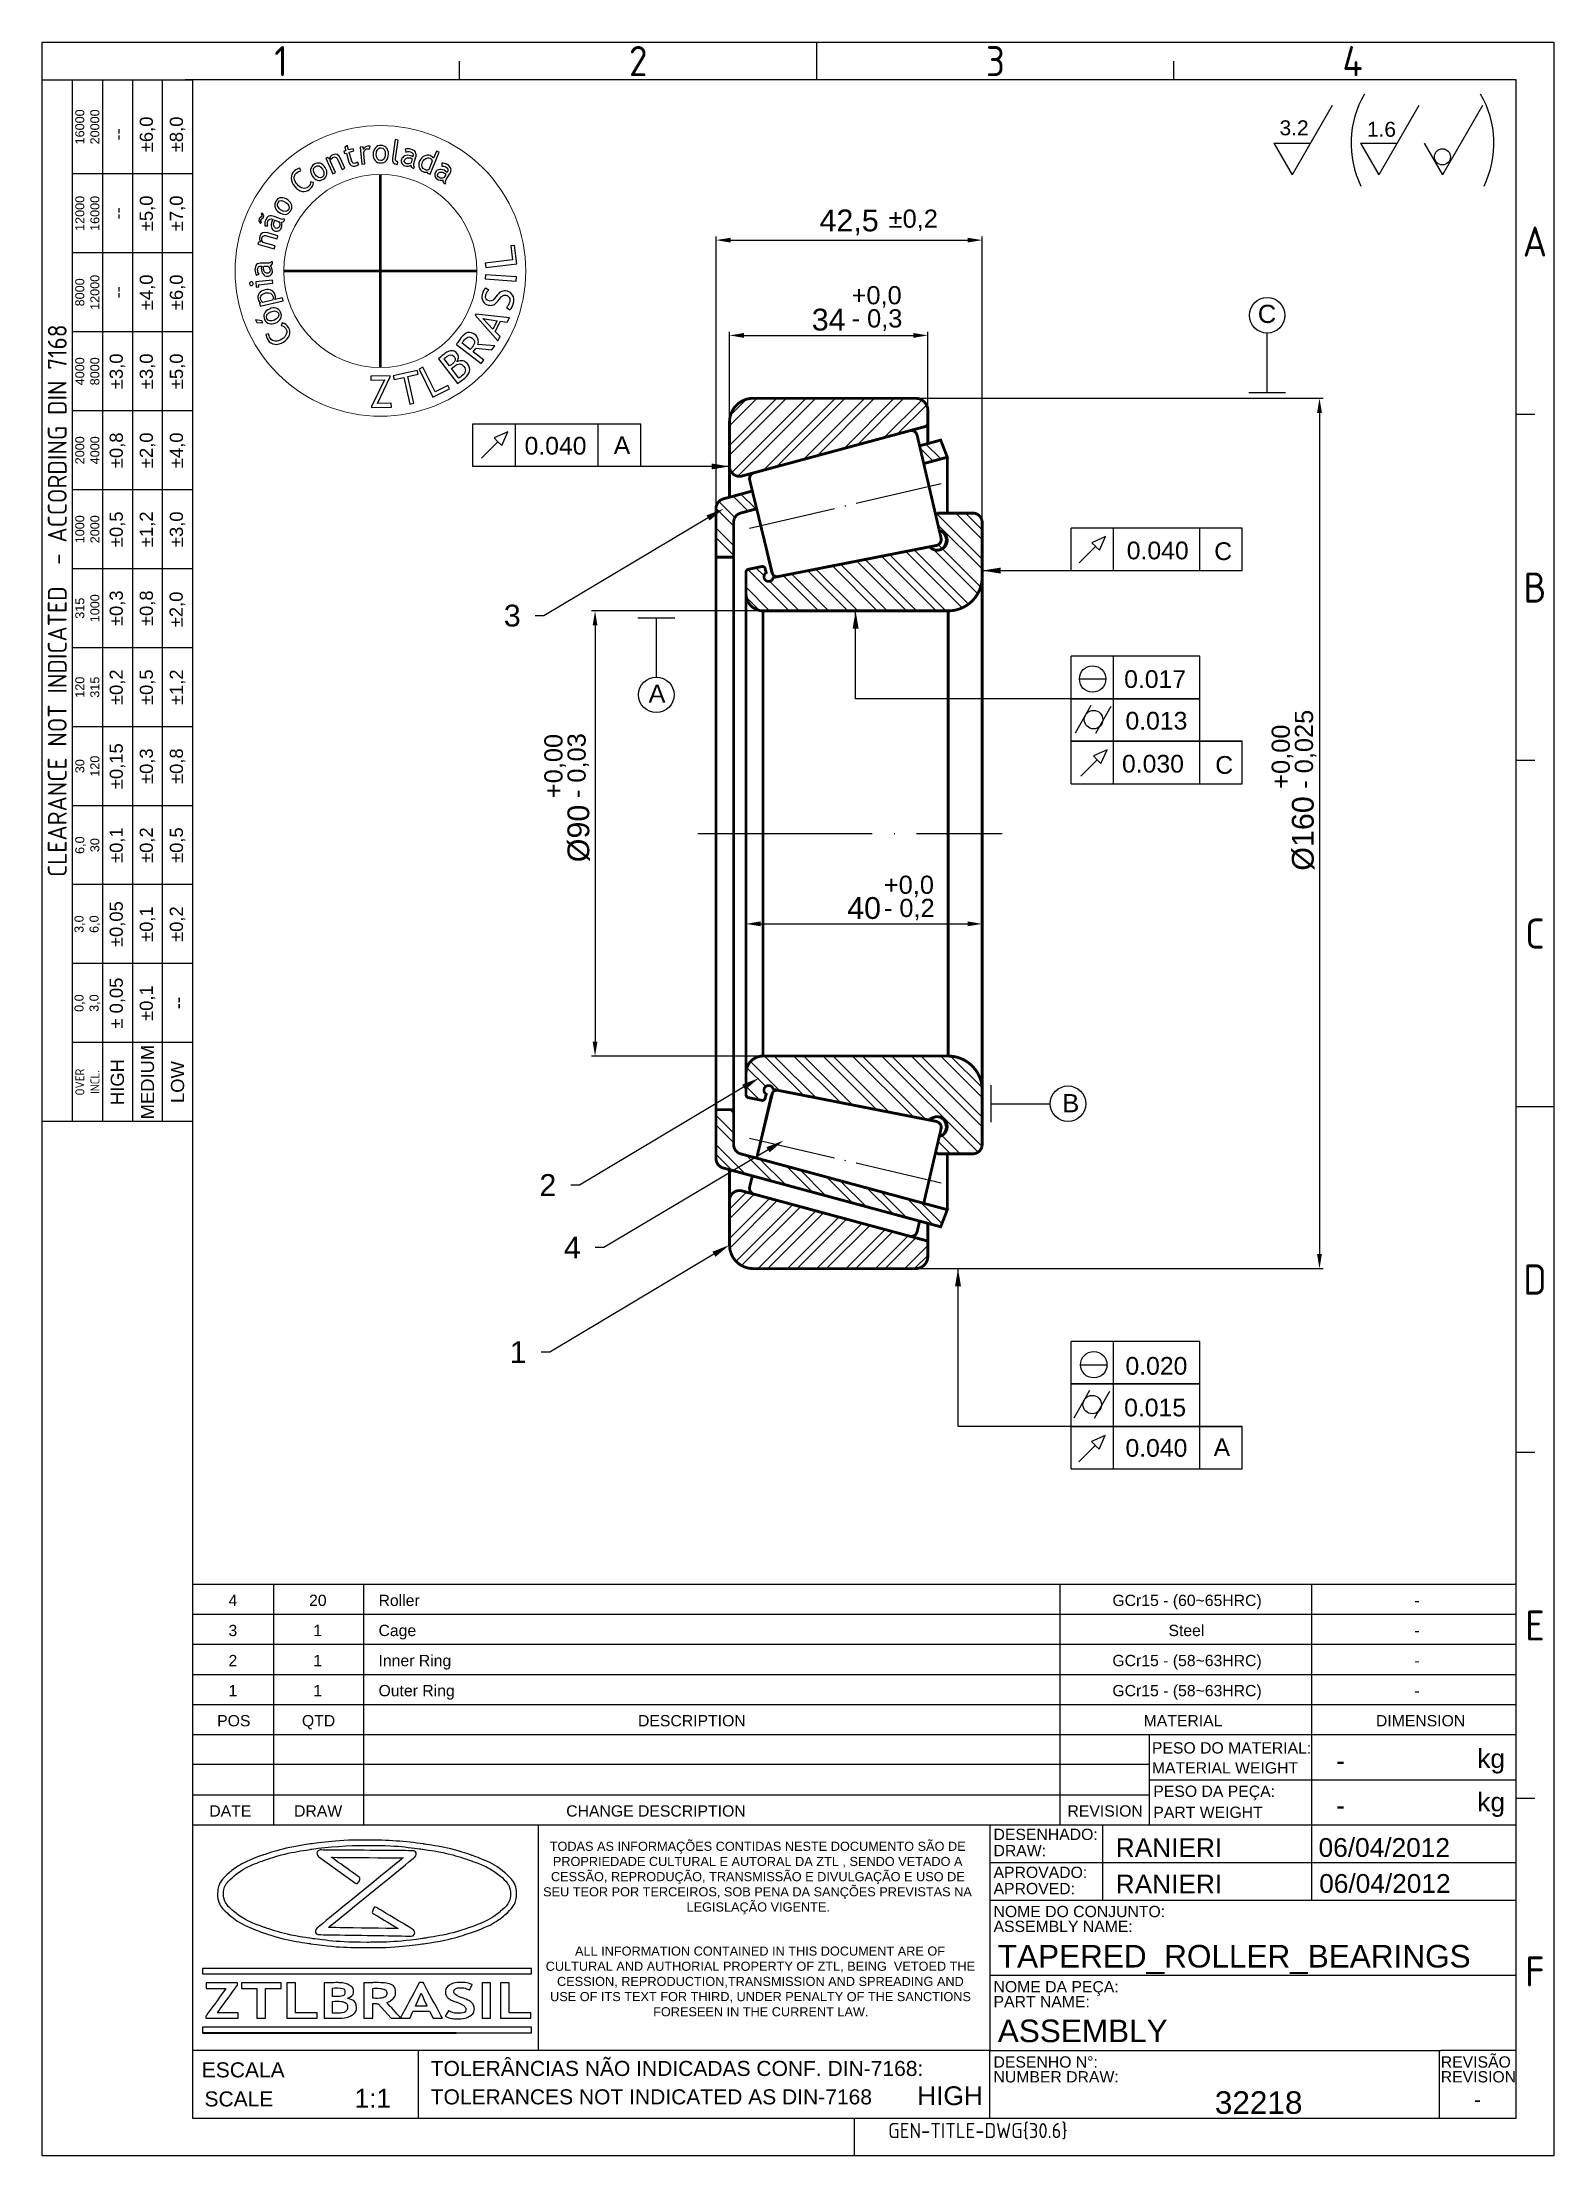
# Model space of a CAD drawing. Header units: millimetres. Extents: x 4980 to 5188, y 1170 to 1461.
import ezdxf
from ezdxf import colors
from ezdxf.entities.mleader import LeaderData, LeaderLine
from ezdxf.enums import TextEntityAlignment as Align
from ezdxf.math import Vec2, Vec3

# ---------------------------------------------------------------- set-up
doc = ezdxf.new("R2010")
doc.units = ezdxf.units.MM
doc.linetypes.add('ACAD_ISO02W100', pattern=[15, 12, -3])
doc.linetypes.add('ACAD_ISO04W100', pattern=[30, 24, -3, 0, -3])
for name, color, linetype, lineweight in [('AM_0', 7, 'Continuous', 40), ('AM_4', 1, 'ACAD_ISO04W100', 25), ('AM_5', 1, 'Continuous', 25), ('AM_8', 40, 'ACAD_ISO02W100', 35)]:
    doc.layers.add(name, color=color, linetype=linetype, lineweight=lineweight)
doc.layers.add('Camada 1', color=7, linetype='Continuous')
doc.styles.add('ACISOTS', font='isocp.shx', dxfattribs={"height": 1})
doc.styles.get("Standard").update_dxf_attribs({"font": 'arial.ttf'})
doc.dimstyles.new('ISO-25', dxfattribs={"dimtxt": 3, "dimasz": 2, "dimexe": 0.5, "dimexo": 0.625, "dimtad": 1, "dimtxsty": 'Standard', "dimcen": 2, "dimadec": 0, "dimazin": 0, "dimtfac": 1, "dimtmove": 0, "dimatfit": 3, "dimfxl": 1, "dimarcsym": 0})

msp = doc.modelspace()

# ---------------------------------------------------------------- texts
at = {"color": 135, "lineweight": 25, "style": 'ACISOTS'}
for s, p in [('1', (5013.099, 1458.399)), ('2', (5062.261, 1458.399)), ('3', (5111.423, 1458.399)), ('4', (5160.584, 1458.399)), ('A', (5185.683, 1433.56)), ('B', (5185.683, 1385.95)), ('C', (5185.683, 1338.341)), ('D', (5185.683, 1290.732)), ('E', (5185.683, 1243.122)), ('F', (5185.683, 1195.513))]:
    msp.add_text(s, height=4.14, dxfattribs=at).set_placement(p, align=Align.MIDDLE)
for s, height, p in [('4', 1.552, (5005.873, 1245.802)), ('20', 1.5525, (5016.96, 1245.802)), ('Roller', 1.5525, (5026.523, 1245.802)), ('GCr15 - (60~65HRC)', 1.55248, (5127.527, 1245.802)), ('-', 1.552, (5169.099, 1245.802)), ('3', 1.552, (5005.873, 1241.663)), ('1', 1.552, (5017.536, 1241.663)), ('Cage', 1.5525, (5026.523, 1241.663)), ('Steel', 1.5525, (5135.245, 1241.663)), ('-', 1.552, (5169.099, 1241.663)), ('2', 1.552, (5005.873, 1237.523)), ('1', 1.552, (5017.536, 1237.523)), ('Inner Ring', 1.5525, (5026.523, 1237.523)), ('GCr15 - (58~63HRC)', 1.55248, (5127.527, 1237.523)), ('-', 1.552, (5169.099, 1237.523)), ('1', 1.552, (5005.873, 1233.383)), ('1', 1.552, (5017.536, 1233.383)), ('Outer Ring', 1.5525, (5026.523, 1233.383)), ('GCr15 - (58~63HRC)', 1.55248, (5127.527, 1233.383)), ('-', 1.552, (5169.099, 1233.383)), ('POS', 1.5525, (5004.311, 1229.243)), ('QTD', 1.5525, (5015.974, 1229.243)), ('DESCRIPTION', 1.55248, (5062.236, 1229.243)), ('MATERIAL', 1.5525, (5131.826, 1229.243)), ('DIMENSION', 1.5525, (5163.797, 1229.243)), ('PESO DO MATERIAL:', 1.55248, (5132.965, 1225.505)), ('kg', 2.5875, (5177.747, 1223.52)), ('MATERIAL WEIGHT', 1.55248, (5132.965, 1222.755)), ('PESO DA PEÇA:', 1.55248, (5133.159, 1219.538)), ('kg', 2.5875, (5177.747, 1217.55)), ('DATE', 1.5525, (5003.23, 1216.823)), ('DRAW', 1.5525, (5014.893, 1216.823)), ('CHANGE DESCRIPTION', 1.55248, (5052.353, 1216.823)), ('REVISION', 1.5525, (5121.343, 1216.823)), ('PART WEIGHT', 1.55248, (5133.159, 1216.641)), ('DESENHADO:', 1.5525, (5111.167, 1213.605)), ('DRAW:', 1.5525, (5111.167, 1211.372)), ('APROVADO:', 1.5525, (5111.167, 1208.377)), ('APROVED:', 1.5525, (5111.167, 1206.144)), ('NOME DO CONJUNTO:', 1.55248, (5111.167, 1202.985)), ('ASSEMBLY NAME:', 1.55248, (5111.167, 1200.94)), ('NOME DA PEÇA:', 1.55248, (5111.167, 1192.635)), ('PART NAME:', 1.5525, (5111.167, 1190.591)), ('TOLERÂNCIAS NÃO INDICADAS CONF. DIN-7168:', 2.06997, (5033.702, 1181.131)), ('DESENHO N%%d:', 1.55248, (5111.167, 1182.285)), ('REVISÃO', 1.5525, (5172.721, 1182.285)), ('ESCALA', 2.07, (5002.192, 1180.938)), ('NUMBER DRAW:', 1.55248, (5111.167, 1180.241)), ('REVISION', 1.5525, (5172.721, 1180.241)), ('SCALE', 2.07, (5002.567, 1176.938)), ('TOLERANCES NOT INDICATED AS DIN-7168', 2.06997, (5033.702, 1177.224))]:
    msp.add_text(s, height=height).set_placement(p)
at = {"color": 135, "lineweight": 25, "attachment_point": 5, "rotation": 90}
for s, insert, char_height, width in [('16000\\P20000', (4986.448, 1449.343), 1.242, 12.93732), ('--', (4990.588, 1448.308), 1.8112, 10.86735), ('±6,0', (4994.728, 1448.308), 1.8112, 10.86735), ('±8,0', (4998.868, 1448.308), 1.8112, 10.86735), ('12000\\P16000', (4986.448, 1437.441), 1.242, 10.86735), ('±5,0', (4994.728, 1437.441), 1.8112, 10.86735), ('±7,0', (4998.868, 1437.441), 1.8112, 10.86735), ('--', (4990.588, 1437.441), 1.8112, 10.86735), ('8000\\P12000', (4986.448, 1426.574), 1.242, 10.86735), ('±4,0', (4994.728, 1426.574), 1.8112, 10.86735), ('±6,0', (4998.868, 1426.574), 1.8112, 10.86735), ('--', (4990.588, 1426.574), 1.8112, 10.86735), ('{\\Fisocp.shx|c0;CLEARANCE NOT INDICATED  - ACCORDING DIN 7168}', (4982.308, 1384.139), 2.58746, 143.34551), ('4000\\P8000', (4986.448, 1415.706), 1.242, 10.86735), ('±3,0', (4990.588, 1415.706), 1.8112, 10.86735), ('±3,0', (4994.728, 1415.706), 1.8112, 10.86735), ('±5,0', (4998.868, 1415.706), 1.8112, 10.86735), ('2000\\P4000', (4986.448, 1404.839), 1.242, 10.86735), ('±0,8', (4990.588, 1404.839), 1.8112, 10.86735), ('±2,0', (4994.728, 1404.839), 1.8112, 10.86735), ('±4,0', (4998.868, 1404.839), 1.8112, 10.86735), ('±0,5', (4990.588, 1393.971), 1.8112, 10.86735), ('±1,2', (4994.728, 1393.971), 1.8112, 10.86735), ('±3,0', (4998.868, 1393.971), 1.8112, 10.86735), ('1000\\P2000', (4986.448, 1393.971), 1.242, 10.86735), ('315\\P1000', (4986.448, 1383.104), 1.242, 10.86735), ('±0,3', (4990.588, 1383.104), 1.8112, 10.86735), ('±0,8', (4994.728, 1383.104), 1.8112, 10.86735), ('±2,0', (4998.834, 1382.941), 1.8112, 10.86735), ('120\\P315', (4986.448, 1372.237), 1.242, 10.86735), ('±0,2', (4990.588, 1372.237), 1.8112, 10.86735), ('±0,5', (4994.728, 1372.237), 1.8112, 10.86735), ('±1,2', (4998.868, 1372.237), 1.8112, 10.86735), ('±0,15', (4990.588, 1361.369), 1.8112, 10.86735), ('30\\P120', (4986.448, 1361.369), 1.242, 10.86735), ('±0,3', (4994.728, 1361.369), 1.8112, 10.86735), ('±0,8', (4998.868, 1361.369), 1.8112, 10.86735), ('±0,1', (4990.588, 1350.502), 1.8112, 10.86735), ('±0,2', (4994.728, 1350.502), 1.8112, 10.86735), ('±0,5', (4998.868, 1350.502), 1.8112, 10.86735), ('6,0\\P30', (4986.448, 1350.502), 1.242, 10.86735), ('3,0\\P6,0', (4986.448, 1339.635), 1.242, 10.86735), ('±0,05', (4990.588, 1339.635), 1.8112, 10.86735), ('±0,1', (4994.728, 1339.635), 1.8112, 10.86735), ('±0,2', (4998.868, 1339.635), 1.8112, 10.86735), ('± 0,05', (4990.588, 1328.767), 1.8112, 10.86735), ('0,0\\P3,0', (4986.448, 1328.767), 1.242, 10.86735), ('\\pt4.79529;±0,1', (4994.728, 1328.767), 1.81122, 10.86735), ('--', (4998.868, 1328.767), 1.8112, 10.86735), ('HIGH', (4990.588, 1317.9), 1.8112, 10.86735), ('MEDIUM', (4994.728, 1317.9), 1.8112, 10.86735), ('LOW', (4998.868, 1317.9), 1.8112, 10.86735), ('{\\Fisocp.shx|c0;OVER\\PINCL.}', (4986.448, 1317.9), 1.24198, 10.86735)]:
    msp.add_mtext(s, dxfattribs=dict(at, insert=insert, char_height=char_height, width=width))
at = {"linetype": 'Continuous', "char_height": 1.25233, "attachment_point": 1}
for s, width, insert in [('\\pi1.4465;TODAS AS INFORMAÇÕES CONTIDAS NESTE DOCUMENTO SÃO DE \\P\\pi1.8801;PROPRIEDADE CULTURAL E AUTORAL DA ZTL , SENDO VETADO A \\P\\pi1.6127;CESSÃO, REPRODUÇÃO, TRANSMISSÃO E DIVULGAÇÃO E USO DE \\P\\pi0.5389;SEU TEOR POR TERCEIROS, SOB PENA DA SANÇÕES PREVISTAS NA \\P\\pi20.278;LEGISLAÇÃO VIGENTE.', 60.01176, (5048.635, 1213.364)), ('\\pi4.23;ALL INFORMATION CONTAINED IN THIS DOCUMENT ARE OF \\P\\pi0.19532;CULTURAL AND AUTHORIAL PROPERTY OF ZTL, BEING  VETOED THE \\P\\pi1.7509;CESSION, REPRODUCTION,TRANSMISSION AND SPREADING AND \\P\\pi0.8044;USE OF ITS TEXT FOR THIRD, UNDER PENALTY OF THE SANCTIONS \\P\\pi14.981;FORESEEN IN THE CURRENT LAW.', 59.31263, (5049.334, 1198.944))]:
    msp.add_mtext_dynamic_manual_height_columns(s, width=width, gutter_width=12.5, heights=[0], dxfattribs=dict(at, insert=insert))
for p in [(5158.319, 1224.52), (5158.319, 1218.363)]:
    msp.add_attdef('-', text='', height=2.587).set_placement(p, align=Align.MIDDLE_LEFT)
for tag, p, height in [('RANIERI', (5127.985, 1211.25), 2.587), ('06/04/2012', (5155.905, 1211.28), 2.587), ('RANIERI', (5127.983, 1206.242), 2.587), ('06/04/2012', (5155.989, 1206.328), 2.587), ('TAPERED_ROLLER_BEARINGS', (5111.752, 1196.056), 3.105), ('ASSEMBLY', (5111.752, 1185.785), 3.105), ('32218', (5141.625, 1175.921), 3.105)]:
    msp.add_attdef(tag, p, '', height=height)
for tag, height, p in [('1:1', 2.587, (5025.728, 1178.07)), ('HIGH', 2.587, (5105.169, 1178.413)), ('-', 2.024, (5177.774, 1177.907))]:
    msp.add_attdef(tag, text='', height=height).set_placement(p, align=Align.MIDDLE_CENTER)
at = {"color": 135, "style": 'ACISOTS'}
msp.add_attdef('GEN-TITLE-DWG{30.6}', (5096.678, 1172.584), '', height=2.07, dxfattribs=at)
at = {"layer": 'AM_5', "char_height": 2.0588, "attachment_point": 1}
for s, insert in [('3.2', (5150.532, 1450.244)), ('1.6', (5162.558, 1450.045))]:
    msp.add_mtext_dynamic_manual_height_columns(s, width=18.23779, gutter_width=12.5, heights=[0], dxfattribs=dict(at, insert=insert))
at = {"layer": 'AM_5', "ltscale": 0.25, "char_height": 2.5, "attachment_point": 1}
for s, width, insert in [('%%P0,2', 58.91688, (5096.735, 1437.964)), ('+0,0', 58.91688, (5091.631, 1427.431)), ('- 0,3', 58.91688, (5091.631, 1424.241)), ('C', 10.30258, (5147.539, 1424.864)), ('A', 10.30258, (5063.687, 1372.601)), ('+0,0', 58.91688, (5096.072, 1346.304)), ('- 0,2', 58.91688, (5096.072, 1343.114)), ('B', 10.30258, (5120.64, 1316.247))]:
    msp.add_mtext_dynamic_manual_height_columns(s, width=width, gutter_width=12.5, heights=[0], dxfattribs=dict(at, insert=insert))
at = {"layer": 'AM_5', "attachment_point": 1}
for s, insert, char_height, width in [('0.040', (5046.622, 1406.684), 2.4375, 9.74522), ('A', (5058.89, 1406.759), 2.438, 3.68004), ('0.040', (5129.505, 1392.272), 2.4375, 10.2298), ('C', (5141.536, 1392.175), 2.438, 3.98668), ('0.017', (5129.146, 1374.577), 2.4375, 11.48608), ('0.013', (5129.325, 1368.842), 2.4375, 10.94769), ('0.030', (5128.849, 1362.928), 2.4375, 12.38338), ('C', (5141.682, 1362.762), 2.438, 3.98668), ('0.020', (5129.325, 1280.068), 2.4375, 12.02448), ('0.015', (5129.145, 1274.333), 2.4375, 9.8708), ('0.040', (5129.325, 1268.778), 2.4375, 9.8708), ('A', (5141.46, 1268.869), 2.438, 3.06667)]:
    msp.add_mtext(s, dxfattribs=dict(at, insert=insert, char_height=char_height, width=width))
at = {"layer": 'AM_5', "ltscale": 0.25, "char_height": 2.5, "attachment_point": 1, "rotation": 90}
for s, insert in [('+0,00', (5149.448, 1358.26)), ('- 0,025', (5152.638, 1358.26)), ('+0,00', (5049.34, 1356.975)), ('- 0,03', (5052.53, 1356.975))]:
    msp.add_mtext_dynamic_manual_height_columns(s, width=58.91688, gutter_width=12.5, heights=[0], dxfattribs=dict(at, insert=insert))

# ---------------------------------------------------------------- blocks, each defined once
blk = doc.blocks.new('*D12')
at = {"layer": 'AM_5', "color": 0, "lineweight": -2, "ltscale": 0.25, "transparency": 16777216}
for p, q in [((5101.06, 1411.99), (5156.53, 1411.99)), ((5156.03, 1409.99), (5156.03, 1294.23)), ((5101.06, 1292.23), (5156.53, 1292.23))]:
    blk.add_line(p, q, dxfattribs=at)
at = {"layer": 'AM_5', "color": 0, "ltscale": 0.25, "transparency": 16777216}
for points in [[(5155.7, 1409.99), (5156.36, 1409.99), (5156.03, 1411.99)], [(5155.7, 1294.23), (5156.36, 1294.23), (5156.03, 1292.23)]]:
    blk.add_solid(points, dxfattribs=at)
at = {"layer": 'Defpoints', "color": 0, "ltscale": 0.25, "transparency": 16777216}
for p in [(5100.44, 1411.99), (5100.44, 1292.23), (5156.03, 1292.23)]:
    blk.add_point(p, dxfattribs=at)
at = {"layer": 'AM_5', "color": 0, "ltscale": 0.25, "transparency": 16777216, "insert": (5153.79, 1352.11), "char_height": 3, "attachment_point": 5, "rotation": 90}
blk.add_mtext('%%C160', dxfattribs=at)
blk = doc.blocks.new('*D13')
at = {"layer": 'AM_5', "color": 0, "lineweight": -2, "ltscale": 0.25, "transparency": 16777216}
for p, q in [((5078.82, 1382.74), (5055.82, 1382.74)), ((5056.32, 1380.74), (5056.32, 1323.48)), ((5078.82, 1321.48), (5055.82, 1321.48))]:
    blk.add_line(p, q, dxfattribs=at)
at = {"layer": 'AM_5', "color": 0, "ltscale": 0.25, "transparency": 16777216}
for points in [[(5055.99, 1380.74), (5056.65, 1380.74), (5056.32, 1382.74)], [(5055.99, 1323.48), (5056.65, 1323.48), (5056.32, 1321.48)]]:
    blk.add_solid(points, dxfattribs=at)
at = {"layer": 'Defpoints', "color": 0, "ltscale": 0.25, "transparency": 16777216}
for p in [(5079.44, 1382.74), (5056.32, 1321.48), (5079.44, 1321.48)]:
    blk.add_point(p, dxfattribs=at)
at = {"layer": 'AM_5', "color": 0, "ltscale": 0.25, "transparency": 16777216, "insert": (5054.08, 1352.11), "char_height": 3, "attachment_point": 5, "rotation": 90}
blk.add_mtext('%%C90', dxfattribs=at)
blk = doc.blocks.new('*D14')
at = {"layer": 'AM_5', "color": 0, "lineweight": -2, "ltscale": 0.25, "transparency": 16777216}
for p, q in [((5074.83, 1409.37), (5074.83, 1421.15)), ((5076.83, 1420.65), (5100.13, 1420.65)), ((5102.13, 1410.93), (5102.13, 1421.15))]:
    blk.add_line(p, q, dxfattribs=at)
at = {"layer": 'AM_5', "color": 0, "ltscale": 0.25, "transparency": 16777216}
for points in [[(5076.83, 1420.98), (5076.83, 1420.31), (5074.83, 1420.65)], [(5100.13, 1420.98), (5100.13, 1420.31), (5102.13, 1420.65)]]:
    blk.add_solid(points, dxfattribs=at)
at = {"layer": 'Defpoints', "color": 0, "ltscale": 0.25, "transparency": 16777216}
for p in [(5102.13, 1420.65), (5074.83, 1408.74), (5102.13, 1410.3)]:
    blk.add_point(p, dxfattribs=at)
at = {"layer": 'AM_5', "color": 0, "ltscale": 0.25, "transparency": 16777216, "insert": (5088.48, 1422.8), "char_height": 3, "attachment_point": 5}
blk.add_mtext('34', dxfattribs=at)
blk = doc.blocks.new('*D15')
at = {"layer": 'AM_5', "color": 0, "lineweight": -2, "ltscale": 0.25, "transparency": 16777216}
for p, q in [((5072.97, 1397.46), (5072.97, 1434.26)), ((5109.6, 1395.52), (5109.6, 1434.26)), ((5074.97, 1433.76), (5107.6, 1433.76))]:
    blk.add_line(p, q, dxfattribs=at)
at = {"layer": 'AM_5', "color": 0, "ltscale": 0.25, "transparency": 16777216}
for points in [[(5074.97, 1434.09), (5074.97, 1433.43), (5072.97, 1433.76)], [(5107.6, 1434.09), (5107.6, 1433.43), (5109.6, 1433.76)]]:
    blk.add_solid(points, dxfattribs=at)
at = {"layer": 'Defpoints', "color": 0, "ltscale": 0.25, "transparency": 16777216}
for p in [(5109.6, 1433.76), (5072.97, 1396.83), (5109.6, 1394.9)]:
    blk.add_point(p, dxfattribs=at)
at = {"layer": 'AM_5', "color": 0, "ltscale": 0.25, "transparency": 16777216, "insert": (5091.29, 1436.19), "char_height": 3, "attachment_point": 5}
blk.add_mtext('42,5', dxfattribs=at)
blk = doc.blocks.new('*D16')
at = {"layer": 'AM_5', "color": 0, "lineweight": -2, "ltscale": 0.25, "transparency": 16777216}
for p, q in [((5077.1, 1340.3), (5077.1, 1340.17)), ((5079.1, 1339.67), (5107.6, 1339.67)), ((5109.6, 1340.3), (5109.6, 1340.17))]:
    blk.add_line(p, q, dxfattribs=at)
at = {"layer": 'AM_5', "color": 0, "ltscale": 0.25, "transparency": 16777216}
for points in [[(5079.1, 1340.01), (5079.1, 1339.34), (5077.1, 1339.67)], [(5107.6, 1340.01), (5107.6, 1339.34), (5109.6, 1339.67)]]:
    blk.add_solid(points, dxfattribs=at)
at = {"layer": 'Defpoints', "color": 0, "ltscale": 0.25, "transparency": 16777216}
for p in [(5077.1, 1339.67), (5109.6, 1339.67), (5109.6, 1339.67)]:
    blk.add_point(p, dxfattribs=at)
at = {"layer": 'AM_5', "color": 0, "ltscale": 0.25, "transparency": 16777216, "insert": (5093.35, 1341.83), "char_height": 3, "attachment_point": 5}
blk.add_mtext('40', dxfattribs=at)

# ---------------------------------------------------------------- dimensions: what is measured, and where the dimension line sits
at = {"layer": 'AM_5', "ltscale": 0.25}
for base, p1, p2, text, picture, middle in [((5109.604, 1433.76), (5072.967, 1396.833), (5109.604, 1394.898), '42,5', '*D15', (5091.285, 1436.188)), ((5102.129, 1420.647), (5074.829, 1408.743), (5102.129, 1410.303), '34', '*D14', (5088.479, 1422.805)), ((5109.604, 1339.674), (5077.104, 1339.674), (5109.604, 1339.674), '40', '*D16', (5093.354, 1341.831))]:
    dim = msp.add_linear_dim(base=base, p1=p1, p2=p2, text=text, dimstyle='ISO-25', dxfattribs=at)
    dim.commit()
    dim.dimension.update_dxf_attribs({"geometry": picture, "text_midpoint": middle})
for base, p1, p2, text, picture, middle in [((5156.031, 1292.232), (5100.439, 1411.993), (5100.439, 1292.232), '%%C160', '*D12', (5153.79, 1352.112)), ((5056.32, 1321.482), (5079.444, 1382.743), (5079.444, 1321.482), '%%C90', '*D13', (5054.08, 1352.112))]:
    dim = msp.add_linear_dim(base=base, p1=p1, p2=p2, angle=90, text=text, dimstyle='ISO-25', dxfattribs=at)
    dim.commit()
    dim.dimension.update_dxf_attribs({"geometry": picture, "text_midpoint": middle})

# ---------------------------------------------------------------- hatches: boundary and pattern name
at = {"layer": 'AM_5', "ltscale": 0.25}
h = msp.add_hatch(dxfattribs=at)
h.set_pattern_fill('ANSI32', color=256, scale=0.3)
h.paths.add_polyline_path([(5098.624, 1407.261), (5102.129, 1408.208), (5102.129, 1410.303, 0.4142136), (5100.439, 1411.993), (5078.079, 1411.993, 0.4142136), (5074.829, 1408.743), (5074.829, 1402.624, 0.493739), (5076.554, 1401.303)])
h.paths.add_polyline_path([(5076.554, 1302.922, 0.493739), (5074.829, 1301.601), (5074.829, 1295.482, 0.4142136), (5078.079, 1292.232), (5100.439, 1292.232, 0.4142136), (5102.129, 1293.922), (5102.129, 1296.017)])
h = msp.add_hatch(dxfattribs=at)
h.set_pattern_fill('ANSI32', color=256, scale=0.3, angle=90)
h.paths.add_polyline_path([(5076.356, 1396.197), (5078.528, 1396.784), (5077.958, 1399.23), (5073.978, 1398.154, 0.3388469), (5072.967, 1396.833), (5072.967, 1390.122), (5075.395, 1390.122), (5075.395, 1394.942, -0.3388469)])
h.paths.add_polyline_path([(5103.893, 1406.24), (5100.989, 1405.455), (5101.558, 1403.009), (5104.807, 1403.887)])
h.paths.add_polyline_path([(5076.356, 1308.028, -0.3388469), (5075.395, 1309.283), (5075.395, 1314.103), (5072.967, 1314.103), (5072.967, 1307.392, 0.3388469), (5073.978, 1306.071), (5103.893, 1297.985), (5104.807, 1300.338)])
h = msp.add_hatch(dxfattribs=at)
h.set_pattern_fill('ANSI32', color=256, scale=0.3, angle=90)
h.paths.add_polyline_path([(5080.823, 1387.328), (5081.535, 1387.468, -0.2495658), (5080.775, 1387.699, -0.1403126), (5080.549, 1388.106), (5077.606, 1400.742), (5080.775, 1387.699, 0.2495658), (5081.535, 1387.468), (5103.285, 1391.739, 0.4244748), (5103.945, 1392.76), (5103.71, 1393.771), (5103.256, 1395.719, -0.4829313), (5103.636, 1396.198), (5108.304, 1396.198, -0.4142136), (5109.604, 1394.898), (5109.604, 1387.423, -0.4142136), (5104.924, 1382.743), (5079.444, 1382.743, -0.4142136), (5077.104, 1385.083), (5077.104, 1388.08, -0.3559429), (5077.415, 1388.462), (5079.271, 1388.844, -0.3970828), (5079.726, 1388.563), (5079.884, 1387.975, 1.5555425)])
h.paths.add_polyline_path([(5079.884, 1316.25), (5079.726, 1315.662, -0.3970828), (5079.271, 1315.381), (5077.415, 1315.763, -0.3559429), (5077.104, 1316.145), (5077.104, 1319.142, -0.4142136), (5079.444, 1321.482), (5104.924, 1321.482, -0.4142136), (5109.604, 1316.802), (5109.604, 1309.327, -0.4142136), (5108.304, 1308.027), (5103.636, 1308.027, -0.4829313), (5103.256, 1308.506), (5103.945, 1311.465, 0.4244748), (5103.285, 1312.486), (5081.535, 1316.757, 0.2495658), (5080.775, 1316.526, -0.1025717), (5080.624, 1316.321, -0.3315544), (5081.535, 1316.757), (5080.823, 1316.896, 1.5555425)])

# ---------------------------------------------------------------- linework, layer by layer
at = {"color": 135, "lineweight": 25}
for p, q in [((4980.238, 1170.156), (4980.238, 1460.987)), ((4980.238, 1460.987), (5188.27, 1460.987)), ((5086.842, 1455.812), (5086.842, 1460.987)), ((5188.27, 1460.987), (5188.27, 1170.156)), ((5037.68, 1455.812), (5037.68, 1458.399)), ((5136.003, 1455.812), (5136.003, 1458.399)), ((4984.378, 1312.466), (4984.378, 1455.812)), ((4988.518, 1455.812), (4988.518, 1312.466)), ((4992.658, 1455.812), (4992.658, 1312.466)), ((4996.798, 1312.466), (4996.798, 1455.812)), ((5000.938, 1442.875), (4984.378, 1442.875)), ((5000.938, 1432.007), (4984.378, 1432.007)), ((5000.938, 1421.14), (4984.378, 1421.14)), ((5000.938, 1410.272), (4984.378, 1410.272)), ((5185.683, 1409.755), (5183.095, 1409.755)), ((5000.938, 1399.405), (4984.378, 1399.405)), ((5000.938, 1388.538), (4984.378, 1388.538)), ((5000.938, 1377.67), (4984.378, 1377.67)), ((5000.938, 1366.803), (4984.378, 1366.803)), ((5185.683, 1362.146), (5183.095, 1362.146)), ((5000.938, 1355.936), (4984.378, 1355.936)), ((5000.938, 1345.068), (4984.378, 1345.068)), ((5000.938, 1334.201), (4984.378, 1334.201)), ((5000.938, 1323.334), (4984.378, 1323.334)), ((5183.095, 1314.536), (5188.27, 1314.536)), ((5185.683, 1266.927), (5183.095, 1266.927)), ((5185.683, 1219.318), (5183.095, 1219.318)), ((5092.017, 1170.156), (5092.017, 1175.331)), ((5188.27, 1170.156), (4980.238, 1170.156))]:
    msp.add_line(p, q, dxfattribs=at)
for p, q in [((5183.095, 1455.812), (4999.903, 1455.812)), ((5000.938, 1455.812), (5000.938, 1175.331)), ((5183.095, 1175.331), (5183.095, 1455.812)), ((5000.938, 1248.815), (5183.095, 1248.815)), ((5000.938, 1248.815), (5132.638, 1248.815)), ((5012.119, 1219.835), (5012.119, 1248.815)), ((5024.51, 1219.835), (5024.51, 1248.815)), ((5120.326, 1219.835), (5120.326, 1248.815)), ((5154.924, 1248.815), (5154.924, 1215.695)), ((5000.938, 1244.675), (5183.095, 1244.675)), ((5000.938, 1244.675), (5132.638, 1244.675)), ((5000.938, 1240.535), (5183.095, 1240.535)), ((5000.938, 1240.535), (5132.638, 1240.535)), ((5000.938, 1236.395), (5183.095, 1236.395)), ((5000.938, 1236.395), (5132.638, 1236.395)), ((5000.938, 1232.255), (5183.095, 1232.255)), ((5000.938, 1232.255), (5132.638, 1232.255)), ((5000.938, 1228.115), (5183.095, 1228.115)), ((5000.938, 1228.115), (5000.938, 1175.331)), ((5000.938, 1228.115), (5132.638, 1228.115)), ((5012.119, 1215.695), (5012.119, 1228.115)), ((5024.51, 1215.695), (5024.51, 1228.115)), ((5120.326, 1215.695), (5120.326, 1228.115)), ((5132.638, 1215.695), (5132.638, 1228.115)), ((5154.924, 1228.115), (5154.924, 1221.905)), ((5183.095, 1175.331), (5183.095, 1228.115)), ((5132.638, 1223.975), (5000.938, 1223.975)), ((5132.638, 1221.905), (5183.095, 1221.905)), ((5000.938, 1219.835), (5132.638, 1219.835)), ((5000.938, 1215.695), (5110.646, 1215.695)), ((5048.478, 1215.695), (5048.478, 1184.646)), ((5110.646, 1215.695), (5110.646, 1196.03)), ((5110.646, 1215.695), (5183.095, 1215.695)), ((5126.171, 1215.695), (5126.171, 1205.345)), ((5154.924, 1215.695), (5154.924, 1205.345)), ((5110.646, 1210.52), (5183.095, 1210.52)), ((5110.646, 1205.345), (5183.095, 1205.345)), ((5110.646, 1196.03), (5110.646, 1184.646)), ((5110.646, 1194.995), (5183.095, 1194.995)), ((5110.646, 1184.646), (5000.938, 1184.646)), ((5031.987, 1184.646), (5031.987, 1175.331)), ((5110.646, 1175.331), (5110.646, 1184.646)), ((5110.646, 1184.646), (5172.745, 1184.646)), ((5172.491, 1184.646), (5172.491, 1175.331)), ((5183.095, 1184.646), (5172.745, 1184.646)), ((5000.938, 1175.331), (5183.095, 1175.331)), ((5000.938, 1175.331), (5183.095, 1175.331))]:
    msp.add_line(p, q)
msp.add_lwpolyline([(5000.938, 1455.812), (5000.938, 1312.466), (4980.238, 1312.466), (4980.238, 1455.812)], close=True, dxfattribs=at)
at = {"layer": 'AM_0'}
for p, q in [((5100.439, 1411.993), (5078.079, 1411.993)), ((5074.829, 1408.743), (5074.829, 1398.384)), ((5076.554, 1401.303), (5102.129, 1408.208)), ((5102.129, 1408.208), (5102.129, 1410.303)), ((5103.945, 1392.76), (5100.651, 1406.903)), ((5103.893, 1406.24), (5100.989, 1405.455)), ((5103.893, 1406.24), (5104.807, 1403.887)), ((5104.807, 1403.887), (5101.558, 1403.009)), ((5077.958, 1399.23), (5073.978, 1398.154)), ((5077.606, 1400.742), (5080.549, 1388.106)), ((5102.298, 1399.831), (5102.298, 1399.831)), ((5072.967, 1396.833), (5072.967, 1352.112)), ((5078.528, 1396.784), (5076.356, 1396.197)), ((5108.304, 1396.198), (5103.636, 1396.198)), ((5075.395, 1394.942), (5075.395, 1352.112)), ((5109.604, 1352.112), (5109.604, 1394.898)), ((5080.823, 1387.328), (5103.285, 1391.739)), ((5072.967, 1390.122), (5075.395, 1390.122)), ((5077.104, 1352.112), (5077.104, 1388.08)), ((5077.415, 1388.462), (5079.271, 1388.844)), ((5079.884, 1387.975), (5079.726, 1388.563)), ((5077.104, 1352.112), (5077.104, 1382.743)), ((5079.444, 1382.743), (5104.924, 1382.743)), ((5072.967, 1307.392), (5072.967, 1352.112)), ((5075.395, 1309.283), (5075.395, 1352.112)), ((5077.104, 1352.112), (5077.104, 1316.145)), ((5077.104, 1352.112), (5077.104, 1321.482)), ((5109.604, 1352.112), (5109.604, 1309.327)), ((5077.415, 1315.763), (5079.271, 1315.381)), ((5078.528, 1307.441), (5080.549, 1316.119)), ((5079.884, 1316.25), (5079.726, 1315.662)), ((5080.823, 1316.896), (5103.285, 1312.486)), ((5072.967, 1314.103), (5075.395, 1314.103)), ((5103.945, 1311.465), (5101.558, 1301.216)), ((5103.893, 1297.985), (5073.978, 1306.071)), ((5074.829, 1295.482), (5074.829, 1305.841)), ((5104.807, 1300.338), (5076.356, 1308.028)), ((5108.304, 1308.027), (5103.636, 1308.027)), ((5077.606, 1303.483), (5077.958, 1304.995)), ((5102.298, 1304.393), (5102.298, 1304.393)), ((5076.554, 1302.922), (5102.129, 1296.017)), ((5103.893, 1297.985), (5104.807, 1300.338)), ((5100.989, 1298.77), (5100.651, 1297.322)), ((5102.129, 1296.017), (5102.129, 1293.922)), ((5100.439, 1292.232), (5078.079, 1292.232))]:
    msp.add_line(p, q, dxfattribs=at)
for points, const_width in [([(5074.829, 1398.384), (5074.829, 1408.743, -0.4142136), (5078.079, 1411.993), (5100.439, 1411.993, -0.4142136), (5102.129, 1410.303), (5102.129, 1408.208), (5099.608, 1407.527)], 0.39), ([(5098.624, 1407.261), (5099.608, 1407.527, -0.4244748), (5100.651, 1406.903), (5103.121, 1396.297)], 0.39), ([(5098.624, 1407.261), (5076.554, 1401.303, -0.493739), (5074.829, 1402.624)], 0.39), ([(5103.71, 1393.771), (5103.945, 1392.76, -0.4244748), (5103.285, 1391.739), (5081.535, 1387.468, -0.2495658), (5080.775, 1387.699), (5077.606, 1400.742, -0.4095836), (5078.209, 1401.749, 0.6688328)], 0.39), ([(5072.967, 1352.112), (5072.967, 1396.833, -0.3388469), (5073.978, 1398.154), (5077.958, 1399.23)], 0.39), ([(5078.528, 1396.784), (5076.356, 1396.197, 0.3388469), (5075.395, 1394.942), (5075.395, 1352.112)], 0.39), ([(5103.71, 1393.771), (5103.256, 1395.719, -0.4829313), (5103.636, 1396.198), (5108.304, 1396.198, -0.4142136), (5109.604, 1394.898), (5109.604, 1387.423, -0.4142136), (5104.924, 1382.743), (5079.444, 1382.743, -0.4142136), (5077.104, 1385.083, 0)], 0.39), ([(5103.705, 1393.791, -0.9006849), (5103.422, 1391.091, -0.2178584), (5102.389, 1391.563, -0.2178584)], 0.39), ([(5077.104, 1385.083), (5077.104, 1388.08, -0.3559429), (5077.415, 1388.462), (5079.271, 1388.844, -0.3970828), (5079.726, 1388.563), (5079.884, 1387.975)], 0.39), ([(5080.832, 1387.323, -0.3623245), (5080.206, 1386.8, -0.8874862), (5080.055, 1388.056, -0.8874862)], 0.364), ([(5072.967, 1352.112), (5072.967, 1307.392, 0.3388469), (5073.978, 1306.071), (5103.893, 1297.985), (5104.807, 1300.338), (5076.356, 1308.028, -0.3388469), (5075.395, 1309.283), (5075.395, 1352.112)], 0.39), ([(5103.71, 1310.454), (5103.256, 1308.506, 0.4829313), (5103.636, 1308.027), (5108.304, 1308.027, 0.4142136), (5109.604, 1309.327), (5109.604, 1316.802, 0.4142136), (5104.924, 1321.482), (5079.444, 1321.482, 0.4142136), (5077.104, 1319.142, 0)], 0.39), ([(5077.104, 1319.142), (5077.104, 1316.145, 0.3559429), (5077.415, 1315.763), (5079.271, 1315.381, 0.3970828), (5079.726, 1315.662), (5079.884, 1316.25)], 0.39), ([(5080.832, 1316.902, 0.3623245), (5080.206, 1317.424, 0.8874862), (5080.055, 1316.168, 0.8874862)], 0.364), ([(5103.71, 1310.454), (5103.945, 1311.465, 0.4244748), (5103.285, 1312.486), (5081.535, 1316.757, 0.2495658), (5080.775, 1316.526), (5078.565, 1307.431)], 0.39), ([(5103.705, 1310.434, 0.9006849), (5103.422, 1313.134, 0.2178584), (5102.389, 1312.662, 0.2178584)], 0.39), ([(5074.829, 1305.841), (5074.829, 1295.482, 0.4142136), (5078.079, 1292.232), (5100.439, 1292.232, 0.4142136), (5102.129, 1293.922), (5102.129, 1296.017), (5099.608, 1296.698)], 0.39), ([(5098.624, 1296.963), (5076.554, 1302.922, 0.493739), (5074.829, 1301.601)], 0.39), ([(5077.973, 1304.991), (5077.606, 1303.483, 0.4095836), (5078.209, 1302.475)], 0.39), ([(5098.624, 1296.963), (5099.608, 1296.698, 0.4244748), (5100.651, 1297.322), (5100.989, 1298.77)], 0.39)]:
    msp.add_lwpolyline(points, format="xyb", dxfattribs=dict(at, const_width=const_width))
at = {"layer": 'AM_0', "const_width": 0.39}
for points in [[(5102.129, 1408.208), (5102.129, 1405.759)], [(5100.989, 1405.455), (5103.893, 1406.24), (5104.807, 1403.887), (5101.558, 1403.009)], [(5104.807, 1403.887), (5104.807, 1396.198)], [(5103.121, 1396.297), (5103.256, 1395.719)], [(5072.967, 1390.122), (5075.395, 1390.122)], [(5081.535, 1387.468), (5080.823, 1387.328)], [(5109.604, 1387.423), (5109.604, 1352.112)], [(5077.104, 1385.083), (5077.104, 1352.112)], [(5079.444, 1382.743), (5079.444, 1321.482)], [(5104.924, 1382.743), (5104.924, 1352.112)], [(5077.104, 1319.142), (5077.104, 1352.112)], [(5104.924, 1321.482), (5104.924, 1352.112)], [(5109.604, 1316.802), (5109.604, 1352.112)], [(5081.535, 1316.757), (5080.823, 1316.896)], [(5072.967, 1314.103), (5075.395, 1314.103)], [(5101.558, 1301.216), (5103.121, 1307.928)], [(5103.121, 1307.928), (5103.256, 1308.506)], [(5104.807, 1300.338), (5104.807, 1308.027)], [(5102.129, 1296.017), (5102.129, 1298.416)]]:
    msp.add_lwpolyline(points, dxfattribs=at)
at = {"layer": 'AM_0'}
for centre, radius, start, end in [((5078.079, 1408.743), 3.25, 90, 180), ((5100.439, 1410.303), 1.69, 0, 90), ((5099.828, 1406.711), 0.845, 13.1094, 105.1094), ((5076.197, 1402.624), 1.369, 180, 285.1094), ((5078.429, 1400.934), 0.845, 105.1094, 193.1094), ((5074.335, 1396.833), 1.369, 105.12483, 180), ((5076.695, 1394.942), 1.3, 105.12483, 180), ((5103.636, 1395.808), 0.39, 90, 193.1094), ((5108.304, 1394.898), 1.3, 0, 90), ((5103.256, 1392.48), 1.369, 223.46581, 70.63249), ((5103.122, 1392.568), 0.845, 281.1094, 13.1094), ((5077.494, 1388.08), 0.39, 101.6287, 180), ((5079.349, 1388.462), 0.39, 15, 101.6287), ((5080.206, 1387.437), 0.627, 120.91692, 349.97514), ((5081.372, 1388.297), 0.845, 193.1094, 281.1094), ((5080.206, 1387.437), 0.627, 24.68452, 48.11031), ((5104.924, 1387.423), 4.68, 270, 0), ((5079.444, 1385.083), 2.34, 180, 270), ((5079.444, 1319.142), 2.34, 90, 180), ((5104.924, 1316.802), 4.68, 0, 90), ((5077.494, 1316.145), 0.39, 180, 258.3713), ((5079.349, 1315.763), 0.39, 258.3713, 345), ((5080.206, 1316.787), 0.627, 10.02486, 239.08308), ((5081.372, 1315.927), 0.845, 78.8906, 166.8906), ((5080.206, 1316.787), 0.627, 311.88969, 335.31548), ((5103.256, 1311.745), 1.369, 289.36751, 136.53419), ((5103.122, 1311.657), 0.845, 346.8906, 78.8906), ((5076.695, 1309.283), 1.3, 180, 254.87517), ((5108.304, 1309.327), 1.3, 270, 0), ((5074.335, 1307.392), 1.369, 180, 254.87517), ((5103.636, 1308.417), 0.39, 166.8906, 270), ((5076.197, 1301.601), 1.369, 74.8906, 180), ((5078.429, 1303.291), 0.845, 166.8906, 254.8906), ((5099.828, 1297.513), 0.845, 254.8906, 346.8906), ((5078.079, 1295.482), 3.25, 180, 270), ((5100.439, 1293.922), 1.69, 270, 0)]:
    msp.add_arc(centre, radius, start, end, dxfattribs=at)
at = {"layer": 'AM_4', "ltscale": 0.5}
for p, q in [((5103.968, 1400.22), (5077.44, 1394.042)), ((5103.968, 1304.005), (5077.44, 1310.182))]:
    msp.add_line(p, q, dxfattribs=at)
at = {"layer": 'AM_4'}
msp.add_line((5070.475, 1352.112), (5112.341, 1352.112), dxfattribs=at)
at = {"layer": 'AM_5'}
for p, q in [((5157.764, 1452.298), (5152.261, 1442.766)), ((5169.682, 1452.298), (5164.179, 1442.766)), ((5178.445, 1452.298), (5172.942, 1442.766)), ((5149.76, 1447.099), (5154.763, 1447.099)), ((5149.76, 1447.099), (5152.261, 1442.766)), ((5161.677, 1447.099), (5166.68, 1447.099)), ((5161.677, 1447.099), (5164.179, 1442.766)), ((5170.44, 1447.099), (5172.942, 1442.766)), ((5039.51, 1408.474), (5062.617, 1408.474)), ((5039.51, 1402.624), (5039.51, 1408.474)), ((5045.36, 1402.624), (5045.36, 1408.474)), ((5056.767, 1402.624), (5056.767, 1408.474)), ((5062.617, 1402.624), (5062.617, 1408.474)), ((5040.695, 1403.764), (5042.942, 1406.015)), ((5044.315, 1407.388), (5042.438, 1406.551)), ((5042.438, 1406.551), (5042.96, 1406.007)), ((5042.942, 1406.015), (5043.476, 1405.505)), ((5043.476, 1405.505), (5044.315, 1407.388)), ((5074.829, 1402.624), (5039.51, 1402.624)), ((5145.403, 1394.134), (5121.829, 1394.134)), ((5121.829, 1388.284), (5121.829, 1394.134)), ((5127.679, 1388.284), (5127.679, 1394.134)), ((5139.553, 1388.284), (5139.553, 1394.134)), ((5145.403, 1388.284), (5145.403, 1394.134)), ((5122.961, 1389.339), (5125.207, 1391.59)), ((5126.581, 1392.963), (5124.703, 1392.126)), ((5124.703, 1392.126), (5125.226, 1391.582)), ((5125.207, 1391.59), (5125.741, 1391.08)), ((5125.741, 1391.08), (5126.581, 1392.963)), ((5109.604, 1388.284), (5145.403, 1388.284)), ((5119.936, 1388.284), (5145.403, 1388.284)), ((5092.184, 1370.654), (5092.184, 1382.743)), ((5139.553, 1376.504), (5121.829, 1376.504)), ((5121.829, 1370.654), (5121.829, 1376.504)), ((5127.679, 1370.654), (5127.679, 1376.504)), ((5139.553, 1358.954), (5139.553, 1376.504)), ((5122.986, 1373.368), (5126.625, 1373.368)), ((5132.885, 1370.654), (5092.184, 1370.654)), ((5139.553, 1370.654), (5121.829, 1370.654)), ((5121.829, 1370.654), (5139.553, 1370.654)), ((5121.829, 1370.654), (5139.553, 1370.654)), ((5121.829, 1364.804), (5121.829, 1370.654)), ((5127.679, 1364.804), (5127.679, 1370.654)), ((5122.453, 1365.963), (5124.601, 1369.758)), ((5125.262, 1365.908), (5127.355, 1369.648)), ((5145.403, 1364.804), (5121.829, 1364.804)), ((5121.829, 1364.804), (5145.403, 1364.804)), ((5121.829, 1364.804), (5145.403, 1364.804)), ((5121.829, 1358.954), (5121.829, 1364.804)), ((5127.679, 1358.954), (5127.679, 1364.804)), ((5145.403, 1358.954), (5145.403, 1364.804)), ((5123.17, 1359.998), (5125.417, 1362.25)), ((5126.79, 1363.623), (5124.913, 1362.786)), ((5124.913, 1362.786), (5125.436, 1362.241)), ((5125.417, 1362.25), (5125.951, 1361.739)), ((5125.951, 1361.739), (5126.79, 1363.623)), ((5121.829, 1358.954), (5145.403, 1358.954)), ((5121.829, 1358.954), (5145.403, 1358.954)), ((5106.277, 1270.515), (5106.277, 1292.232)), ((5139.553, 1282.215), (5121.829, 1282.215)), ((5121.829, 1276.365), (5121.829, 1282.215)), ((5127.679, 1276.365), (5127.679, 1282.215)), ((5139.553, 1264.665), (5139.553, 1282.215)), ((5123.136, 1279.008), (5126.775, 1279.008)), ((5121.829, 1276.365), (5139.553, 1276.365)), ((5121.829, 1276.365), (5139.553, 1276.365)), ((5139.553, 1276.365), (5121.829, 1276.365)), ((5121.829, 1270.515), (5121.829, 1276.365)), ((5122.268, 1271.703), (5124.417, 1275.498)), ((5125.078, 1271.648), (5127.171, 1275.388)), ((5127.679, 1270.515), (5127.679, 1276.365)), ((5121.829, 1270.515), (5106.277, 1270.515)), ((5121.829, 1270.515), (5145.403, 1270.515)), ((5121.829, 1270.515), (5145.403, 1270.515)), ((5145.403, 1270.515), (5121.829, 1270.515)), ((5121.829, 1264.665), (5121.829, 1270.515)), ((5126.534, 1269.281), (5124.657, 1268.444)), ((5124.657, 1268.444), (5125.179, 1267.899)), ((5125.695, 1267.397), (5126.534, 1269.281)), ((5127.679, 1264.665), (5127.679, 1270.515)), ((5145.403, 1264.665), (5145.403, 1270.515)), ((5122.914, 1265.656), (5125.161, 1267.908)), ((5125.161, 1267.908), (5125.695, 1267.397)), ((5121.829, 1264.665), (5145.403, 1264.665)), ((5121.829, 1264.665), (5145.403, 1264.665))]:
    msp.add_line(p, q, dxfattribs=at)
at = {"layer": 'AM_5', "ltscale": 0.25}
for p, q in [((5148.829, 1412.805), (5148.829, 1420.974)), ((5146.285, 1412.805), (5151.373, 1412.805)), ((5062.208, 1381.797), (5067.295, 1381.797)), ((5064.751, 1381.797), (5064.751, 1373.629)), ((5110.806, 1317.466), (5110.806, 1312.379)), ((5110.806, 1314.923), (5118.974, 1314.923))]:
    msp.add_line(p, q, dxfattribs=at)
at = {"layer": 'AM_5'}
for points in [[(5074.812, 1402.618, 0, 0.812, 0), (5072.375, 1402.618, 0.812, 0.812, 0)], [(5109.604, 1388.284, 0, 0.819, 0), (5112.139, 1388.284, 0.819, 0.819, 0)], [(5092.184, 1382.743, 0, 0.819, 0), (5092.184, 1380.305, 0.819, 0.819, 0)], [(5106.277, 1292.232, 0, 0.819, 0), (5106.277, 1289.795, 0.819, 0.819, 0)]]:
    msp.add_lwpolyline(points, format="xyseb", dxfattribs=at)
for centre, radius in [((5172.951, 1445.221), 1.109), ((5124.805, 1373.368), 1.82), ((5124.932, 1367.778), 1.272), ((5124.956, 1279.008), 1.82), ((5124.747, 1273.518), 1.272)]:
    msp.add_circle(centre, radius, dxfattribs=at)
at = {"layer": 'AM_5', "ltscale": 0.25}
for centre in [(5148.829, 1423.416), (5064.751, 1371.186), (5121.417, 1314.923)]:
    msp.add_circle(centre, 2.443, dxfattribs=at)
at = {"layer": 'AM_5'}
for centre, start, end in [((5173.847, 1447.089), 149.81687, 205.95777), ((5166.564, 1447.089), 334.04223, 30.18313)]:
    msp.add_arc(centre, 13.471, start, end, dxfattribs=at)
at = {"layer": 'AM_8', "color": 0, "linetype": 'Continuous'}
msp.add_line((5002.308, 1187.068), (5037.193, 1187.068), dxfattribs=at)
at = {"layer": 'Camada 1', "lineweight": 20}
for points in [[(5012.64, 1443.657), (5020.45, 1451.467), (5033.113, 1451.467), (5040.924, 1443.657), (5040.924, 1443.657), (5048.734, 1435.846), (5048.734, 1423.183), (5040.924, 1415.372), (5040.924, 1415.372), (5033.113, 1407.562), (5020.45, 1407.562), (5012.64, 1415.372), (5012.64, 1415.372), (5004.829, 1423.183), (5004.829, 1435.846), (5012.64, 1443.657)], [(5017.385, 1438.911), (5022.575, 1444.101), (5030.989, 1444.101), (5036.178, 1438.911), (5036.178, 1438.911), (5041.368, 1433.721), (5041.368, 1425.307), (5036.178, 1420.118), (5036.178, 1420.118), (5030.989, 1414.928), (5022.575, 1414.928), (5017.385, 1420.118), (5017.385, 1420.118), (5012.195, 1425.307), (5012.195, 1433.721), (5017.385, 1438.911)]]:
    msp.add_open_spline(points, degree=3, knots=[0, 0, 0, 0, 0.2, 0.2, 0.2, 0.2, 0.4, 0.4, 0.4, 0.4, 0.6, 0.6, 0.6, 0.6, 1, 1, 1, 1], dxfattribs=at)
at = {"layer": 'Camada 1'}
for points, knots in [([(5021.523, 1443.497), (5021.523, 1443.497), (5020.962, 1444.731), (5020.962, 1444.731), (5020.962, 1444.731), (5020.859, 1444.957), (5020.754, 1445.1), (5020.644, 1445.159), (5020.644, 1445.159), (5020.536, 1445.219), (5020.401, 1445.212), (5020.242, 1445.14), (5020.242, 1445.14), (5020.156, 1445.101), (5020.077, 1445.034), (5020.007, 1444.94), (5020.007, 1444.94), (5019.937, 1444.846), (5019.893, 1444.75), (5019.878, 1444.652), (5019.878, 1444.652), (5019.878, 1444.652), (5020.595, 1443.075), (5020.595, 1443.075), (5020.595, 1443.075), (5020.595, 1443.075), (5020.217, 1442.903), (5020.217, 1442.903), (5020.217, 1442.903), (5020.217, 1442.903), (5019.254, 1445.024), (5019.254, 1445.024), (5019.254, 1445.024), (5019.254, 1445.024), (5019.511, 1445.141), (5019.511, 1445.141), (5019.511, 1445.141), (5019.511, 1445.141), (5019.754, 1444.922), (5019.754, 1444.922), (5019.754, 1444.922), (5019.784, 1445.187), (5019.939, 1445.384), (5020.221, 1445.512), (5020.221, 1445.512), (5020.686, 1445.723), (5021.046, 1445.546), (5021.303, 1444.981), (5021.303, 1444.981), (5021.303, 1444.981), (5021.9, 1443.668), (5021.9, 1443.668), (5021.9, 1443.668), (5021.9, 1443.668), (5021.523, 1443.497), (5021.523, 1443.497)], [0, 0, 0, 0, 0.0666667, 0.0666667, 0.0666667, 0.0666667, 0.1333333, 0.1333333, 0.1333333, 0.1333333, 0.2, 0.2, 0.2, 0.2, 0.2666667, 0.2666667, 0.2666667, 0.2666667, 0.3333333, 0.3333333, 0.3333333, 0.3333333, 0.4, 0.4, 0.4, 0.4, 0.4666667, 0.4666667, 0.4666667, 0.4666667, 0.5333333, 0.5333333, 0.5333333, 0.5333333, 0.6, 0.6, 0.6, 0.6, 0.6666667, 0.6666667, 0.6666667, 0.6666667, 0.7333333, 0.7333333, 0.7333333, 0.7333333, 0.8, 0.8, 0.8, 0.8, 0.8666667, 0.8666667, 0.8666667, 0.8666667, 1, 1, 1, 1]), ([(5022.092, 1445.749), (5022.092, 1445.749), (5021.83, 1445.677), (5021.83, 1445.677), (5021.83, 1445.677), (5021.83, 1445.677), (5021.744, 1445.99), (5021.744, 1445.99), (5021.744, 1445.99), (5021.744, 1445.99), (5022.006, 1446.063), (5022.006, 1446.063), (5022.006, 1446.063), (5022.006, 1446.063), (5021.876, 1446.532), (5021.876, 1446.532), (5021.876, 1446.532), (5021.876, 1446.532), (5022.233, 1446.795), (5022.233, 1446.795), (5022.233, 1446.795), (5022.233, 1446.795), (5022.405, 1446.173), (5022.405, 1446.173), (5022.405, 1446.173), (5022.405, 1446.173), (5023.023, 1446.343), (5023.023, 1446.343), (5023.023, 1446.343), (5023.023, 1446.343), (5023.109, 1446.03), (5023.109, 1446.03), (5023.109, 1446.03), (5023.109, 1446.03), (5022.491, 1445.859), (5022.491, 1445.859), (5022.491, 1445.859), (5022.491, 1445.859), (5022.8, 1444.743), (5022.8, 1444.743), (5022.8, 1444.743), (5022.852, 1444.554), (5022.921, 1444.428), (5023.007, 1444.366), (5023.007, 1444.366), (5023.093, 1444.304), (5023.207, 1444.292), (5023.348, 1444.331), (5023.348, 1444.331), (5023.451, 1444.36), (5023.55, 1444.415), (5023.645, 1444.497), (5023.645, 1444.497), (5023.645, 1444.497), (5023.8, 1444.164), (5023.8, 1444.164), (5023.8, 1444.164), (5023.647, 1444.076), (5023.471, 1444.005), (5023.273, 1443.95), (5023.273, 1443.95), (5023.094, 1443.901), (5022.926, 1443.925), (5022.767, 1444.024), (5022.767, 1444.024), (5022.608, 1444.122), (5022.5, 1444.272), (5022.444, 1444.474), (5022.444, 1444.474), (5022.444, 1444.474), (5022.092, 1445.749), (5022.092, 1445.749)], [0, 0, 0, 0, 0.0526316, 0.0526316, 0.0526316, 0.0526316, 0.1052632, 0.1052632, 0.1052632, 0.1052632, 0.1578947, 0.1578947, 0.1578947, 0.1578947, 0.2105263, 0.2105263, 0.2105263, 0.2105263, 0.2631579, 0.2631579, 0.2631579, 0.2631579, 0.3157895, 0.3157895, 0.3157895, 0.3157895, 0.3684211, 0.3684211, 0.3684211, 0.3684211, 0.4210526, 0.4210526, 0.4210526, 0.4210526, 0.4736842, 0.4736842, 0.4736842, 0.4736842, 0.5263158, 0.5263158, 0.5263158, 0.5263158, 0.5789474, 0.5789474, 0.5789474, 0.5789474, 0.6315789, 0.6315789, 0.6315789, 0.6315789, 0.6842105, 0.6842105, 0.6842105, 0.6842105, 0.7368421, 0.7368421, 0.7368421, 0.7368421, 0.7894737, 0.7894737, 0.7894737, 0.7894737, 0.8421053, 0.8421053, 0.8421053, 0.8421053, 0.8947368, 0.8947368, 0.8947368, 0.8947368, 1, 1, 1, 1]), ([(5025.26, 1446.276), (5025.164, 1446.329), (5025.071, 1446.351), (5024.979, 1446.342), (5024.979, 1446.342), (5024.834, 1446.327), (5024.713, 1446.247), (5024.618, 1446.102), (5024.618, 1446.102), (5024.522, 1445.957), (5024.484, 1445.79), (5024.503, 1445.601), (5024.503, 1445.601), (5024.503, 1445.601), (5024.637, 1444.271), (5024.637, 1444.271), (5024.637, 1444.271), (5024.637, 1444.271), (5024.225, 1444.229), (5024.225, 1444.229), (5024.225, 1444.229), (5024.225, 1444.229), (5023.991, 1446.546), (5023.991, 1446.546), (5023.991, 1446.546), (5023.991, 1446.546), (5024.403, 1446.588), (5024.403, 1446.588), (5024.403, 1446.588), (5024.403, 1446.588), (5024.44, 1446.22), (5024.44, 1446.22), (5024.44, 1446.22), (5024.562, 1446.51), (5024.772, 1446.67), (5025.068, 1446.7), (5025.068, 1446.7), (5025.142, 1446.707), (5025.249, 1446.705), (5025.391, 1446.693), (5025.391, 1446.693), (5025.391, 1446.693), (5025.26, 1446.276), (5025.26, 1446.276)], [0, 0, 0, 0, 0.0833333, 0.0833333, 0.0833333, 0.0833333, 0.1666667, 0.1666667, 0.1666667, 0.1666667, 0.25, 0.25, 0.25, 0.25, 0.3333333, 0.3333333, 0.3333333, 0.3333333, 0.4166667, 0.4166667, 0.4166667, 0.4166667, 0.5, 0.5, 0.5, 0.5, 0.5833333, 0.5833333, 0.5833333, 0.5833333, 0.6666667, 0.6666667, 0.6666667, 0.6666667, 0.75, 0.75, 0.75, 0.75, 0.8333333, 0.8333333, 0.8333333, 0.8333333, 1, 1, 1, 1]), ([(5025.78, 1445.602), (5025.784, 1445.962), (5025.885, 1446.251), (5026.081, 1446.47), (5026.081, 1446.47), (5026.277, 1446.689), (5026.533, 1446.796), (5026.849, 1446.792), (5026.849, 1446.792), (5027.183, 1446.788), (5027.44, 1446.679), (5027.621, 1446.464), (5027.621, 1446.464), (5027.802, 1446.249), (5027.891, 1445.954), (5027.886, 1445.576), (5027.886, 1445.576), (5027.882, 1445.2), (5027.784, 1444.905), (5027.593, 1444.69), (5027.593, 1444.69), (5027.401, 1444.476), (5027.144, 1444.37), (5026.82, 1444.375), (5026.82, 1444.375), (5026.487, 1444.379), (5026.23, 1444.492), (5026.047, 1444.713), (5026.047, 1444.713), (5025.865, 1444.934), (5025.775, 1445.23), (5025.78, 1445.602)], [0, 0, 0, 0, 0.1111111, 0.1111111, 0.1111111, 0.1111111, 0.2222222, 0.2222222, 0.2222222, 0.2222222, 0.3333333, 0.3333333, 0.3333333, 0.3333333, 0.4444444, 0.4444444, 0.4444444, 0.4444444, 0.5555556, 0.5555556, 0.5555556, 0.5555556, 0.6666667, 0.6666667, 0.6666667, 0.6666667, 0.7777778, 0.7777778, 0.7777778, 0.7777778, 1, 1, 1, 1]), ([(5026.216, 1445.596), (5026.209, 1445.012), (5026.412, 1444.718), (5026.824, 1444.713), (5026.824, 1444.713), (5027.015, 1444.71), (5027.167, 1444.787), (5027.278, 1444.942), (5027.278, 1444.942), (5027.389, 1445.097), (5027.447, 1445.31), (5027.45, 1445.581), (5027.45, 1445.581), (5027.457, 1446.158), (5027.256, 1446.449), (5026.845, 1446.454), (5026.845, 1446.454), (5026.657, 1446.456), (5026.506, 1446.382), (5026.392, 1446.229), (5026.392, 1446.229), (5026.278, 1446.077), (5026.22, 1445.866), (5026.216, 1445.596)], [0, 0, 0, 0, 0.1428571, 0.1428571, 0.1428571, 0.1428571, 0.2857143, 0.2857143, 0.2857143, 0.2857143, 0.4285714, 0.4285714, 0.4285714, 0.4285714, 0.5714286, 0.5714286, 0.5714286, 0.5714286, 0.7142857, 0.7142857, 0.7142857, 0.7142857, 1, 1, 1, 1]), ([(5028.426, 1444.989), (5028.426, 1444.989), (5028.79, 1447.588), (5028.79, 1447.588), (5028.79, 1447.588), (5028.79, 1447.588), (5029.201, 1447.531), (5029.201, 1447.531), (5029.201, 1447.531), (5029.201, 1447.531), (5028.846, 1445.001), (5028.846, 1445.001), (5028.846, 1445.001), (5028.828, 1444.877), (5028.85, 1444.775), (5028.911, 1444.694), (5028.911, 1444.694), (5028.972, 1444.613), (5029.06, 1444.565), (5029.174, 1444.549), (5029.174, 1444.549), (5029.174, 1444.549), (5029.122, 1444.183), (5029.122, 1444.183), (5029.122, 1444.183), (5028.593, 1444.257), (5028.361, 1444.525), (5028.426, 1444.989)], [0, 0, 0, 0, 0.125, 0.125, 0.125, 0.125, 0.25, 0.25, 0.25, 0.25, 0.375, 0.375, 0.375, 0.375, 0.5, 0.5, 0.5, 0.5, 0.625, 0.625, 0.625, 0.625, 0.75, 0.75, 0.75, 0.75, 1, 1, 1, 1]), ([(5030.951, 1444.093), (5030.736, 1443.938), (5030.464, 1443.909), (5030.137, 1444.002), (5030.137, 1444.002), (5029.962, 1444.053), (5029.828, 1444.161), (5029.736, 1444.325), (5029.736, 1444.325), (5029.644, 1444.49), (5029.625, 1444.667), (5029.68, 1444.857), (5029.68, 1444.857), (5029.746, 1445.085), (5029.9, 1445.248), (5030.143, 1445.349), (5030.143, 1445.349), (5030.387, 1445.449), (5030.662, 1445.455), (5030.969, 1445.366), (5030.969, 1445.366), (5031.053, 1445.342), (5031.142, 1445.297), (5031.237, 1445.229), (5031.237, 1445.229), (5031.341, 1445.591), (5031.232, 1445.819), (5030.909, 1445.912), (5030.909, 1445.912), (5030.661, 1445.983), (5030.451, 1445.971), (5030.279, 1445.875), (5030.279, 1445.875), (5030.279, 1445.875), (5030.208, 1446.257), (5030.208, 1446.257), (5030.208, 1446.257), (5030.301, 1446.297), (5030.42, 1446.319), (5030.565, 1446.324), (5030.565, 1446.324), (5030.711, 1446.329), (5030.844, 1446.315), (5030.966, 1446.28), (5030.966, 1446.28), (5031.29, 1446.187), (5031.505, 1446.045), (5031.609, 1445.855), (5031.609, 1445.855), (5031.714, 1445.665), (5031.72, 1445.409), (5031.627, 1445.087), (5031.627, 1445.087), (5031.627, 1445.087), (5031.396, 1444.284), (5031.396, 1444.284), (5031.396, 1444.284), (5031.34, 1444.088), (5031.361, 1443.94), (5031.459, 1443.84), (5031.459, 1443.84), (5031.459, 1443.84), (5031.402, 1443.643), (5031.402, 1443.643), (5031.402, 1443.643), (5031.24, 1443.69), (5031.126, 1443.748), (5031.059, 1443.816), (5031.059, 1443.816), (5030.991, 1443.885), (5030.956, 1443.977), (5030.951, 1444.093)], [0, 0, 0, 0, 0.0526316, 0.0526316, 0.0526316, 0.0526316, 0.1052632, 0.1052632, 0.1052632, 0.1052632, 0.1578947, 0.1578947, 0.1578947, 0.1578947, 0.2105263, 0.2105263, 0.2105263, 0.2105263, 0.2631579, 0.2631579, 0.2631579, 0.2631579, 0.3157895, 0.3157895, 0.3157895, 0.3157895, 0.3684211, 0.3684211, 0.3684211, 0.3684211, 0.4210526, 0.4210526, 0.4210526, 0.4210526, 0.4736842, 0.4736842, 0.4736842, 0.4736842, 0.5263158, 0.5263158, 0.5263158, 0.5263158, 0.5789474, 0.5789474, 0.5789474, 0.5789474, 0.6315789, 0.6315789, 0.6315789, 0.6315789, 0.6842105, 0.6842105, 0.6842105, 0.6842105, 0.7368421, 0.7368421, 0.7368421, 0.7368421, 0.7894737, 0.7894737, 0.7894737, 0.7894737, 0.8421053, 0.8421053, 0.8421053, 0.8421053, 0.8947368, 0.8947368, 0.8947368, 0.8947368, 1, 1, 1, 1]), ([(5033.232, 1442.99), (5033.232, 1442.99), (5033.298, 1443.148), (5033.298, 1443.148), (5033.298, 1443.148), (5033.112, 1443.073), (5032.891, 1443.087), (5032.638, 1443.192), (5032.638, 1443.192), (5032.368, 1443.303), (5032.19, 1443.49), (5032.102, 1443.752), (5032.102, 1443.752), (5032.014, 1444.014), (5032.036, 1444.305), (5032.169, 1444.627), (5032.169, 1444.627), (5032.302, 1444.95), (5032.513, 1445.186), (5032.8, 1445.335), (5032.8, 1445.335), (5033.087, 1445.484), (5033.364, 1445.503), (5033.63, 1445.393), (5033.63, 1445.393), (5033.853, 1445.301), (5034.001, 1445.179), (5034.073, 1445.027), (5034.073, 1445.027), (5034.073, 1445.027), (5034.484, 1446.024), (5034.484, 1446.024), (5034.484, 1446.024), (5034.484, 1446.024), (5034.867, 1445.866), (5034.867, 1445.866), (5034.867, 1445.866), (5034.867, 1445.866), (5033.615, 1442.832), (5033.615, 1442.832), (5033.615, 1442.832), (5033.615, 1442.832), (5033.232, 1442.99), (5033.232, 1442.99)], [0, 0, 0, 0, 0.0833333, 0.0833333, 0.0833333, 0.0833333, 0.1666667, 0.1666667, 0.1666667, 0.1666667, 0.25, 0.25, 0.25, 0.25, 0.3333333, 0.3333333, 0.3333333, 0.3333333, 0.4166667, 0.4166667, 0.4166667, 0.4166667, 0.5, 0.5, 0.5, 0.5, 0.5833333, 0.5833333, 0.5833333, 0.5833333, 0.6666667, 0.6666667, 0.6666667, 0.6666667, 0.75, 0.75, 0.75, 0.75, 0.8333333, 0.8333333, 0.8333333, 0.8333333, 1, 1, 1, 1]), ([(5015.672, 1443.671), (5015.672, 1443.671), (5015.804, 1443.294), (5015.804, 1443.294), (5015.804, 1443.294), (5015.631, 1443.281), (5015.433, 1443.178), (5015.206, 1442.983), (5015.206, 1442.983), (5014.994, 1442.801), (5014.902, 1442.564), (5014.931, 1442.271), (5014.931, 1442.271), (5014.96, 1441.978), (5015.098, 1441.688), (5015.345, 1441.4), (5015.345, 1441.4), (5015.582, 1441.125), (5015.839, 1440.959), (5016.117, 1440.901), (5016.117, 1440.901), (5016.395, 1440.842), (5016.638, 1440.902), (5016.846, 1441.081), (5016.846, 1441.081), (5017.072, 1441.275), (5017.178, 1441.504), (5017.163, 1441.768), (5017.163, 1441.768), (5017.163, 1441.768), (5017.561, 1441.672), (5017.561, 1441.672), (5017.561, 1441.672), (5017.532, 1441.318), (5017.367, 1441.012), (5017.066, 1440.753), (5017.066, 1440.753), (5016.75, 1440.482), (5016.404, 1440.382), (5016.027, 1440.454), (5016.027, 1440.454), (5015.65, 1440.526), (5015.301, 1440.748), (5014.981, 1441.121), (5014.981, 1441.121), (5014.671, 1441.482), (5014.51, 1441.864), (5014.499, 1442.269), (5014.499, 1442.269), (5014.487, 1442.675), (5014.635, 1443.009), (5014.942, 1443.273), (5014.942, 1443.273), (5015.205, 1443.499), (5015.448, 1443.631), (5015.672, 1443.671)], [0, 0, 0, 0, 0.0666667, 0.0666667, 0.0666667, 0.0666667, 0.1333333, 0.1333333, 0.1333333, 0.1333333, 0.2, 0.2, 0.2, 0.2, 0.2666667, 0.2666667, 0.2666667, 0.2666667, 0.3333333, 0.3333333, 0.3333333, 0.3333333, 0.4, 0.4, 0.4, 0.4, 0.4666667, 0.4666667, 0.4666667, 0.4666667, 0.5333333, 0.5333333, 0.5333333, 0.5333333, 0.6, 0.6, 0.6, 0.6, 0.6666667, 0.6666667, 0.6666667, 0.6666667, 0.7333333, 0.7333333, 0.7333333, 0.7333333, 0.8, 0.8, 0.8, 0.8, 0.8666667, 0.8666667, 0.8666667, 0.8666667, 1, 1, 1, 1]), ([(5017.399, 1442.609), (5017.207, 1442.913), (5017.132, 1443.211), (5017.178, 1443.501), (5017.178, 1443.501), (5017.223, 1443.792), (5017.379, 1444.022), (5017.646, 1444.191), (5017.646, 1444.191), (5017.927, 1444.369), (5018.202, 1444.418), (5018.472, 1444.336), (5018.472, 1444.336), (5018.741, 1444.255), (5018.976, 1444.056), (5019.179, 1443.736), (5019.179, 1443.736), (5019.38, 1443.419), (5019.458, 1443.119), (5019.416, 1442.834), (5019.416, 1442.834), (5019.372, 1442.55), (5019.214, 1442.321), (5018.94, 1442.148), (5018.94, 1442.148), (5018.659, 1441.97), (5018.382, 1441.925), (5018.108, 1442.01), (5018.108, 1442.01), (5017.834, 1442.096), (5017.598, 1442.296), (5017.399, 1442.609)], [0, 0, 0, 0, 0.1111111, 0.1111111, 0.1111111, 0.1111111, 0.2222222, 0.2222222, 0.2222222, 0.2222222, 0.3333333, 0.3333333, 0.3333333, 0.3333333, 0.4444444, 0.4444444, 0.4444444, 0.4444444, 0.5555556, 0.5555556, 0.5555556, 0.5555556, 0.6666667, 0.6666667, 0.6666667, 0.6666667, 0.7777778, 0.7777778, 0.7777778, 0.7777778, 1, 1, 1, 1]), ([(5017.768, 1442.843), (5018.08, 1442.349), (5018.411, 1442.213), (5018.759, 1442.434), (5018.759, 1442.434), (5018.921, 1442.536), (5019.006, 1442.683), (5019.015, 1442.873), (5019.015, 1442.873), (5019.023, 1443.064), (5018.955, 1443.274), (5018.81, 1443.503), (5018.81, 1443.503), (5018.501, 1443.99), (5018.174, 1444.124), (5017.827, 1443.905), (5017.827, 1443.905), (5017.668, 1443.804), (5017.582, 1443.659), (5017.57, 1443.469), (5017.57, 1443.469), (5017.557, 1443.28), (5017.623, 1443.071), (5017.768, 1442.843)], [0, 0, 0, 0, 0.1428571, 0.1428571, 0.1428571, 0.1428571, 0.2857143, 0.2857143, 0.2857143, 0.2857143, 0.4285714, 0.4285714, 0.4285714, 0.4285714, 0.5714286, 0.5714286, 0.5714286, 0.5714286, 0.7142857, 0.7142857, 0.7142857, 0.7142857, 1, 1, 1, 1]), ([(5031.156, 1444.947), (5031.039, 1445.011), (5030.956, 1445.051), (5030.906, 1445.065), (5030.906, 1445.065), (5030.706, 1445.122), (5030.528, 1445.117), (5030.372, 1445.05), (5030.372, 1445.05), (5030.216, 1444.983), (5030.117, 1444.879), (5030.077, 1444.737), (5030.077, 1444.737), (5030.009, 1444.504), (5030.113, 1444.348), (5030.386, 1444.269), (5030.386, 1444.269), (5030.586, 1444.212), (5030.791, 1444.256), (5031, 1444.403), (5031, 1444.403), (5031, 1444.403), (5031.156, 1444.947), (5031.156, 1444.947)], [0, 0, 0, 0, 0.1428571, 0.1428571, 0.1428571, 0.1428571, 0.2857143, 0.2857143, 0.2857143, 0.2857143, 0.4285714, 0.4285714, 0.4285714, 0.4285714, 0.5714286, 0.5714286, 0.5714286, 0.5714286, 0.7142857, 0.7142857, 0.7142857, 0.7142857, 1, 1, 1, 1]), ([(5033.916, 1444.646), (5033.879, 1444.83), (5033.777, 1444.957), (5033.609, 1445.026), (5033.609, 1445.026), (5033.405, 1445.111), (5033.207, 1445.103), (5033.018, 1445.002), (5033.018, 1445.002), (5032.828, 1444.902), (5032.685, 1444.734), (5032.588, 1444.498), (5032.588, 1444.498), (5032.374, 1443.98), (5032.503, 1443.623), (5032.974, 1443.429), (5032.974, 1443.429), (5033.034, 1443.404), (5033.115, 1443.393), (5033.215, 1443.396), (5033.215, 1443.396), (5033.315, 1443.4), (5033.384, 1443.418), (5033.423, 1443.453), (5033.423, 1443.453), (5033.423, 1443.453), (5033.916, 1444.646), (5033.916, 1444.646)], [0, 0, 0, 0, 0.125, 0.125, 0.125, 0.125, 0.25, 0.25, 0.25, 0.25, 0.375, 0.375, 0.375, 0.375, 0.5, 0.5, 0.5, 0.5, 0.625, 0.625, 0.625, 0.625, 0.75, 0.75, 0.75, 0.75, 1, 1, 1, 1]), ([(5035.372, 1442.045), (5035.122, 1441.956), (5034.852, 1442.002), (5034.564, 1442.182), (5034.564, 1442.182), (5034.409, 1442.279), (5034.311, 1442.419), (5034.268, 1442.603), (5034.268, 1442.603), (5034.224, 1442.787), (5034.255, 1442.962), (5034.36, 1443.13), (5034.36, 1443.13), (5034.485, 1443.33), (5034.679, 1443.445), (5034.941, 1443.475), (5034.941, 1443.475), (5035.202, 1443.504), (5035.468, 1443.434), (5035.739, 1443.264), (5035.739, 1443.264), (5035.813, 1443.218), (5035.887, 1443.15), (5035.959, 1443.059), (5035.959, 1443.059), (5036.159, 1443.378), (5036.117, 1443.627), (5035.832, 1443.805), (5035.832, 1443.805), (5035.613, 1443.942), (5035.408, 1443.988), (5035.215, 1443.944), (5035.215, 1443.944), (5035.215, 1443.944), (5035.252, 1444.33), (5035.252, 1444.33), (5035.252, 1444.33), (5035.353, 1444.343), (5035.473, 1444.331), (5035.614, 1444.296), (5035.614, 1444.296), (5035.756, 1444.261), (5035.88, 1444.211), (5035.987, 1444.144), (5035.987, 1444.144), (5036.274, 1443.965), (5036.441, 1443.769), (5036.489, 1443.558), (5036.489, 1443.558), (5036.537, 1443.347), (5036.473, 1443.099), (5036.295, 1442.815), (5036.295, 1442.815), (5036.295, 1442.815), (5035.852, 1442.106), (5035.852, 1442.106), (5035.852, 1442.106), (5035.744, 1441.933), (5035.723, 1441.785), (5035.79, 1441.662), (5035.79, 1441.662), (5035.79, 1441.662), (5035.682, 1441.489), (5035.682, 1441.489), (5035.682, 1441.489), (5035.539, 1441.578), (5035.444, 1441.665), (5035.399, 1441.749), (5035.399, 1441.749), (5035.353, 1441.834), (5035.344, 1441.932), (5035.372, 1442.045)], [0, 0, 0, 0, 0.0526316, 0.0526316, 0.0526316, 0.0526316, 0.1052632, 0.1052632, 0.1052632, 0.1052632, 0.1578947, 0.1578947, 0.1578947, 0.1578947, 0.2105263, 0.2105263, 0.2105263, 0.2105263, 0.2631579, 0.2631579, 0.2631579, 0.2631579, 0.3157895, 0.3157895, 0.3157895, 0.3157895, 0.3684211, 0.3684211, 0.3684211, 0.3684211, 0.4210526, 0.4210526, 0.4210526, 0.4210526, 0.4736842, 0.4736842, 0.4736842, 0.4736842, 0.5263158, 0.5263158, 0.5263158, 0.5263158, 0.5789474, 0.5789474, 0.5789474, 0.5789474, 0.6315789, 0.6315789, 0.6315789, 0.6315789, 0.6842105, 0.6842105, 0.6842105, 0.6842105, 0.7368421, 0.7368421, 0.7368421, 0.7368421, 0.7894737, 0.7894737, 0.7894737, 0.7894737, 0.8421053, 0.8421053, 0.8421053, 0.8421053, 0.8947368, 0.8947368, 0.8947368, 0.8947368, 1, 1, 1, 1]), ([(5035.804, 1442.809), (5035.709, 1442.903), (5035.64, 1442.964), (5035.596, 1442.992), (5035.596, 1442.992), (5035.419, 1443.102), (5035.246, 1443.146), (5035.078, 1443.125), (5035.078, 1443.125), (5034.91, 1443.103), (5034.786, 1443.03), (5034.708, 1442.905), (5034.708, 1442.905), (5034.579, 1442.699), (5034.636, 1442.521), (5034.877, 1442.37), (5034.877, 1442.37), (5035.054, 1442.259), (5035.262, 1442.246), (5035.504, 1442.33), (5035.504, 1442.33), (5035.504, 1442.33), (5035.804, 1442.809), (5035.804, 1442.809)], [0, 0, 0, 0, 0.1428571, 0.1428571, 0.1428571, 0.1428571, 0.2857143, 0.2857143, 0.2857143, 0.2857143, 0.4285714, 0.4285714, 0.4285714, 0.4285714, 0.5714286, 0.5714286, 0.5714286, 0.5714286, 0.7142857, 0.7142857, 0.7142857, 0.7142857, 1, 1, 1, 1]), ([(5012.793, 1437.597), (5012.501, 1437.808), (5012.322, 1438.057), (5012.257, 1438.344), (5012.257, 1438.344), (5012.191, 1438.63), (5012.251, 1438.902), (5012.436, 1439.158), (5012.436, 1439.158), (5012.631, 1439.427), (5012.869, 1439.574), (5013.149, 1439.599), (5013.149, 1439.599), (5013.429, 1439.623), (5013.722, 1439.525), (5014.028, 1439.304), (5014.028, 1439.304), (5014.332, 1439.083), (5014.517, 1438.833), (5014.582, 1438.553), (5014.582, 1438.553), (5014.647, 1438.273), (5014.585, 1438.002), (5014.395, 1437.74), (5014.395, 1437.74), (5014.2, 1437.47), (5013.959, 1437.325), (5013.673, 1437.304), (5013.673, 1437.304), (5013.387, 1437.282), (5013.093, 1437.38), (5012.793, 1437.597)], [0, 0, 0, 0, 0.1111111, 0.1111111, 0.1111111, 0.1111111, 0.2222222, 0.2222222, 0.2222222, 0.2222222, 0.3333333, 0.3333333, 0.3333333, 0.3333333, 0.4444444, 0.4444444, 0.4444444, 0.4444444, 0.5555556, 0.5555556, 0.5555556, 0.5555556, 0.6666667, 0.6666667, 0.6666667, 0.6666667, 0.7777778, 0.7777778, 0.7777778, 0.7777778, 1, 1, 1, 1]), ([(5010.445, 1437.531), (5010.693, 1437.346), (5010.779, 1437.16), (5010.702, 1436.974), (5010.702, 1436.974), (5010.667, 1436.89), (5010.603, 1436.808), (5010.509, 1436.728), (5010.509, 1436.728), (5010.415, 1436.648), (5010.36, 1436.588), (5010.342, 1436.546), (5010.342, 1436.546), (5010.303, 1436.451), (5010.325, 1436.357), (5010.409, 1436.265), (5010.409, 1436.265), (5010.409, 1436.265), (5010.335, 1436.083), (5010.335, 1436.083), (5010.335, 1436.083), (5010.23, 1436.148), (5010.15, 1436.232), (5010.096, 1436.334), (5010.096, 1436.334), (5010.041, 1436.435), (5010.033, 1436.531), (5010.071, 1436.624), (5010.071, 1436.624), (5010.117, 1436.734), (5010.184, 1436.824), (5010.275, 1436.896), (5010.275, 1436.896), (5010.365, 1436.967), (5010.42, 1437.026), (5010.439, 1437.073), (5010.439, 1437.073), (5010.484, 1437.181), (5010.462, 1437.275), (5010.372, 1437.354), (5010.372, 1437.354), (5010.372, 1437.354), (5010.445, 1437.531), (5010.445, 1437.531)], [0, 0, 0, 0, 0.0833333, 0.0833333, 0.0833333, 0.0833333, 0.1666667, 0.1666667, 0.1666667, 0.1666667, 0.25, 0.25, 0.25, 0.25, 0.3333333, 0.3333333, 0.3333333, 0.3333333, 0.4166667, 0.4166667, 0.4166667, 0.4166667, 0.5, 0.5, 0.5, 0.5, 0.5833333, 0.5833333, 0.5833333, 0.5833333, 0.6666667, 0.6666667, 0.6666667, 0.6666667, 0.75, 0.75, 0.75, 0.75, 0.8333333, 0.8333333, 0.8333333, 0.8333333, 1, 1, 1, 1]), ([(5013.119, 1436.211), (5013.248, 1435.979), (5013.247, 1435.706), (5013.118, 1435.392), (5013.118, 1435.392), (5013.048, 1435.223), (5012.926, 1435.102), (5012.752, 1435.029), (5012.752, 1435.029), (5012.578, 1434.956), (5012.401, 1434.957), (5012.217, 1435.032), (5012.217, 1435.032), (5011.998, 1435.123), (5011.853, 1435.294), (5011.78, 1435.547), (5011.78, 1435.547), (5011.708, 1435.8), (5011.733, 1436.074), (5011.855, 1436.37), (5011.855, 1436.37), (5011.888, 1436.45), (5011.943, 1436.534), (5012.021, 1436.621), (5012.021, 1436.621), (5011.672, 1436.765), (5011.434, 1436.682), (5011.306, 1436.371), (5011.306, 1436.371), (5011.207, 1436.132), (5011.196, 1435.922), (5011.272, 1435.74), (5011.272, 1435.74), (5011.272, 1435.74), (5010.885, 1435.712), (5010.885, 1435.712), (5010.885, 1435.712), (5010.856, 1435.809), (5010.847, 1435.93), (5010.858, 1436.075), (5010.858, 1436.075), (5010.869, 1436.22), (5010.898, 1436.351), (5010.946, 1436.468), (5010.946, 1436.468), (5011.075, 1436.78), (5011.24, 1436.978), (5011.44, 1437.061), (5011.44, 1437.061), (5011.64, 1437.143), (5011.895, 1437.121), (5012.206, 1436.993), (5012.206, 1436.993), (5012.206, 1436.993), (5012.978, 1436.674), (5012.978, 1436.674), (5012.978, 1436.674), (5013.167, 1436.597), (5013.316, 1436.601), (5013.426, 1436.687), (5013.426, 1436.687), (5013.426, 1436.687), (5013.615, 1436.609), (5013.615, 1436.609), (5013.615, 1436.609), (5013.551, 1436.453), (5013.481, 1436.346), (5013.405, 1436.287), (5013.405, 1436.287), (5013.329, 1436.228), (5013.234, 1436.203), (5013.119, 1436.211)], [0, 0, 0, 0, 0.0526316, 0.0526316, 0.0526316, 0.0526316, 0.1052632, 0.1052632, 0.1052632, 0.1052632, 0.1578947, 0.1578947, 0.1578947, 0.1578947, 0.2105263, 0.2105263, 0.2105263, 0.2105263, 0.2631579, 0.2631579, 0.2631579, 0.2631579, 0.3157895, 0.3157895, 0.3157895, 0.3157895, 0.3684211, 0.3684211, 0.3684211, 0.3684211, 0.4210526, 0.4210526, 0.4210526, 0.4210526, 0.4736842, 0.4736842, 0.4736842, 0.4736842, 0.5263158, 0.5263158, 0.5263158, 0.5263158, 0.5789474, 0.5789474, 0.5789474, 0.5789474, 0.6315789, 0.6315789, 0.6315789, 0.6315789, 0.6842105, 0.6842105, 0.6842105, 0.6842105, 0.7368421, 0.7368421, 0.7368421, 0.7368421, 0.7894737, 0.7894737, 0.7894737, 0.7894737, 0.8421053, 0.8421053, 0.8421053, 0.8421053, 0.8947368, 0.8947368, 0.8947368, 0.8947368, 1, 1, 1, 1]), ([(5013.049, 1437.951), (5013.522, 1437.608), (5013.879, 1437.604), (5014.121, 1437.938), (5014.121, 1437.938), (5014.233, 1438.093), (5014.258, 1438.261), (5014.195, 1438.441), (5014.195, 1438.441), (5014.132, 1438.621), (5013.992, 1438.791), (5013.772, 1438.95), (5013.772, 1438.95), (5013.305, 1439.288), (5012.951, 1439.292), (5012.71, 1438.959), (5012.71, 1438.959), (5012.6, 1438.806), (5012.574, 1438.64), (5012.632, 1438.459), (5012.632, 1438.459), (5012.691, 1438.278), (5012.83, 1438.109), (5013.049, 1437.951)], [0, 0, 0, 0, 0.1428571, 0.1428571, 0.1428571, 0.1428571, 0.2857143, 0.2857143, 0.2857143, 0.2857143, 0.4285714, 0.4285714, 0.4285714, 0.4285714, 0.5714286, 0.5714286, 0.5714286, 0.5714286, 0.7142857, 0.7142857, 0.7142857, 0.7142857, 1, 1, 1, 1]), ([(5012.556, 1433.945), (5012.556, 1433.945), (5011.253, 1434.32), (5011.253, 1434.32), (5011.253, 1434.32), (5011.015, 1434.389), (5010.838, 1434.401), (5010.722, 1434.356), (5010.722, 1434.356), (5010.605, 1434.312), (5010.523, 1434.206), (5010.475, 1434.037), (5010.475, 1434.037), (5010.449, 1433.947), (5010.448, 1433.844), (5010.474, 1433.729), (5010.474, 1433.729), (5010.501, 1433.615), (5010.545, 1433.52), (5010.61, 1433.444), (5010.61, 1433.444), (5010.61, 1433.444), (5012.275, 1432.965), (5012.275, 1432.965), (5012.275, 1432.965), (5012.275, 1432.965), (5012.16, 1432.567), (5012.16, 1432.567), (5012.16, 1432.567), (5012.16, 1432.567), (5009.922, 1433.211), (5009.922, 1433.211), (5009.922, 1433.211), (5009.922, 1433.211), (5010, 1433.483), (5010, 1433.483), (5010, 1433.483), (5010, 1433.483), (5010.324, 1433.525), (5010.324, 1433.525), (5010.324, 1433.525), (5010.142, 1433.72), (5010.093, 1433.966), (5010.178, 1434.263), (5010.178, 1434.263), (5010.319, 1434.754), (5010.688, 1434.914), (5011.285, 1434.742), (5011.285, 1434.742), (5011.285, 1434.742), (5012.671, 1434.344), (5012.671, 1434.344), (5012.671, 1434.344), (5012.671, 1434.344), (5012.556, 1433.945), (5012.556, 1433.945)], [0, 0, 0, 0, 0.0666667, 0.0666667, 0.0666667, 0.0666667, 0.1333333, 0.1333333, 0.1333333, 0.1333333, 0.2, 0.2, 0.2, 0.2, 0.2666667, 0.2666667, 0.2666667, 0.2666667, 0.3333333, 0.3333333, 0.3333333, 0.3333333, 0.4, 0.4, 0.4, 0.4, 0.4666667, 0.4666667, 0.4666667, 0.4666667, 0.5333333, 0.5333333, 0.5333333, 0.5333333, 0.6, 0.6, 0.6, 0.6, 0.6666667, 0.6666667, 0.6666667, 0.6666667, 0.7333333, 0.7333333, 0.7333333, 0.7333333, 0.8, 0.8, 0.8, 0.8, 0.8666667, 0.8666667, 0.8666667, 0.8666667, 1, 1, 1, 1]), ([(5012.293, 1436.509), (5012.216, 1436.4), (5012.167, 1436.322), (5012.147, 1436.274), (5012.147, 1436.274), (5012.068, 1436.081), (5012.053, 1435.904), (5012.103, 1435.741), (5012.103, 1435.741), (5012.152, 1435.579), (5012.245, 1435.469), (5012.381, 1435.413), (5012.381, 1435.413), (5012.605, 1435.32), (5012.772, 1435.406), (5012.88, 1435.669), (5012.88, 1435.669), (5012.96, 1435.861), (5012.938, 1436.069), (5012.815, 1436.293), (5012.815, 1436.293), (5012.815, 1436.293), (5012.293, 1436.509), (5012.293, 1436.509)], [0, 0, 0, 0, 0.1428571, 0.1428571, 0.1428571, 0.1428571, 0.2857143, 0.2857143, 0.2857143, 0.2857143, 0.4285714, 0.4285714, 0.4285714, 0.4285714, 0.5714286, 0.5714286, 0.5714286, 0.5714286, 0.7142857, 0.7142857, 0.7142857, 0.7142857, 1, 1, 1, 1]), ([(5045.547, 1430.503), (5045.547, 1430.503), (5041.275, 1430.006), (5041.275, 1430.006), (5041.275, 1430.006), (5041.275, 1430.006), (5041.207, 1430.592), (5041.207, 1430.592), (5041.207, 1430.592), (5041.207, 1430.592), (5044.953, 1431.027), (5044.953, 1431.027), (5044.953, 1431.027), (5044.953, 1431.027), (5044.728, 1432.957), (5044.728, 1432.957), (5044.728, 1432.957), (5044.728, 1432.957), (5045.254, 1433.018), (5045.254, 1433.018), (5045.254, 1433.018), (5045.254, 1433.018), (5045.547, 1430.503), (5045.547, 1430.503)], [0, 0, 0, 0, 0.1428571, 0.1428571, 0.1428571, 0.1428571, 0.2857143, 0.2857143, 0.2857143, 0.2857143, 0.4285714, 0.4285714, 0.4285714, 0.4285714, 0.5714286, 0.5714286, 0.5714286, 0.5714286, 0.7142857, 0.7142857, 0.7142857, 0.7142857, 1, 1, 1, 1]), ([(5008.761, 1427.734), (5008.754, 1427.804), (5008.773, 1427.867), (5008.818, 1427.922), (5008.818, 1427.922), (5008.863, 1427.977), (5008.92, 1428.008), (5008.989, 1428.015), (5008.989, 1428.015), (5009.06, 1428.022), (5009.123, 1428.003), (5009.178, 1427.959), (5009.178, 1427.959), (5009.233, 1427.913), (5009.264, 1427.856), (5009.271, 1427.785), (5009.271, 1427.785), (5009.278, 1427.716), (5009.259, 1427.654), (5009.215, 1427.598), (5009.215, 1427.598), (5009.169, 1427.544), (5009.111, 1427.513), (5009.041, 1427.505), (5009.041, 1427.505), (5008.97, 1427.498), (5008.907, 1427.517), (5008.854, 1427.561), (5008.854, 1427.561), (5008.799, 1427.605), (5008.769, 1427.663), (5008.761, 1427.734)], [0, 0, 0, 0, 0.1111111, 0.1111111, 0.1111111, 0.1111111, 0.2222222, 0.2222222, 0.2222222, 0.2222222, 0.3333333, 0.3333333, 0.3333333, 0.3333333, 0.4444444, 0.4444444, 0.4444444, 0.4444444, 0.5555556, 0.5555556, 0.5555556, 0.5555556, 0.6666667, 0.6666667, 0.6666667, 0.6666667, 0.7777778, 0.7777778, 0.7777778, 0.7777778, 1, 1, 1, 1]), ([(5011.618, 1430.216), (5011.824, 1430.049), (5011.925, 1429.794), (5011.92, 1429.454), (5011.92, 1429.454), (5011.918, 1429.272), (5011.849, 1429.114), (5011.715, 1428.982), (5011.715, 1428.982), (5011.58, 1428.85), (5011.415, 1428.785), (5011.217, 1428.787), (5011.217, 1428.787), (5010.98, 1428.79), (5010.782, 1428.896), (5010.62, 1429.104), (5010.62, 1429.104), (5010.459, 1429.313), (5010.381, 1429.576), (5010.385, 1429.896), (5010.385, 1429.896), (5010.386, 1429.983), (5010.406, 1430.082), (5010.446, 1430.191), (5010.446, 1430.191), (5010.069, 1430.195), (5009.879, 1430.03), (5009.875, 1429.694), (5009.875, 1429.694), (5009.872, 1429.436), (5009.939, 1429.237), (5010.077, 1429.095), (5010.077, 1429.095), (5010.077, 1429.095), (5009.727, 1428.926), (5009.727, 1428.926), (5009.727, 1428.926), (5009.664, 1429.005), (5009.611, 1429.114), (5009.568, 1429.253), (5009.568, 1429.253), (5009.524, 1429.392), (5009.503, 1429.525), (5009.504, 1429.651), (5009.504, 1429.651), (5009.509, 1429.989), (5009.589, 1430.233), (5009.744, 1430.384), (5009.744, 1430.384), (5009.9, 1430.535), (5010.145, 1430.609), (5010.48, 1430.605), (5010.48, 1430.605), (5010.48, 1430.605), (5011.316, 1430.594), (5011.316, 1430.594), (5011.316, 1430.594), (5011.52, 1430.592), (5011.657, 1430.651), (5011.727, 1430.772), (5011.727, 1430.772), (5011.727, 1430.772), (5011.932, 1430.769), (5011.932, 1430.769), (5011.932, 1430.769), (5011.93, 1430.601), (5011.905, 1430.475), (5011.856, 1430.393), (5011.856, 1430.393), (5011.808, 1430.309), (5011.728, 1430.251), (5011.618, 1430.216)], [0, 0, 0, 0, 0.0526316, 0.0526316, 0.0526316, 0.0526316, 0.1052632, 0.1052632, 0.1052632, 0.1052632, 0.1578947, 0.1578947, 0.1578947, 0.1578947, 0.2105263, 0.2105263, 0.2105263, 0.2105263, 0.2631579, 0.2631579, 0.2631579, 0.2631579, 0.3157895, 0.3157895, 0.3157895, 0.3157895, 0.3684211, 0.3684211, 0.3684211, 0.3684211, 0.4210526, 0.4210526, 0.4210526, 0.4210526, 0.4736842, 0.4736842, 0.4736842, 0.4736842, 0.5263158, 0.5263158, 0.5263158, 0.5263158, 0.5789474, 0.5789474, 0.5789474, 0.5789474, 0.6315789, 0.6315789, 0.6315789, 0.6315789, 0.6842105, 0.6842105, 0.6842105, 0.6842105, 0.7368421, 0.7368421, 0.7368421, 0.7368421, 0.7894737, 0.7894737, 0.7894737, 0.7894737, 0.8421053, 0.8421053, 0.8421053, 0.8421053, 0.8947368, 0.8947368, 0.8947368, 0.8947368, 1, 1, 1, 1]), ([(5011.979, 1427.829), (5011.979, 1427.829), (5010.007, 1427.63), (5010.007, 1427.63), (5010.007, 1427.63), (5010.007, 1427.63), (5010.04, 1427.311), (5010.04, 1427.311), (5010.04, 1427.311), (5010.04, 1427.311), (5009.694, 1427.276), (5009.694, 1427.276), (5009.694, 1427.276), (5009.694, 1427.276), (5009.62, 1428.007), (5009.62, 1428.007), (5009.62, 1428.007), (5009.62, 1428.007), (5011.937, 1428.241), (5011.937, 1428.241), (5011.937, 1428.241), (5011.937, 1428.241), (5011.979, 1427.829), (5011.979, 1427.829)], [0, 0, 0, 0, 0.1428571, 0.1428571, 0.1428571, 0.1428571, 0.2857143, 0.2857143, 0.2857143, 0.2857143, 0.4285714, 0.4285714, 0.4285714, 0.4285714, 0.5714286, 0.5714286, 0.5714286, 0.5714286, 0.7142857, 0.7142857, 0.7142857, 0.7142857, 1, 1, 1, 1]), ([(5010.74, 1430.187), (5010.709, 1430.058), (5010.693, 1429.967), (5010.692, 1429.915), (5010.692, 1429.915), (5010.69, 1429.707), (5010.742, 1429.536), (5010.848, 1429.404), (5010.848, 1429.404), (5010.954, 1429.271), (5011.081, 1429.203), (5011.228, 1429.201), (5011.228, 1429.201), (5011.47, 1429.198), (5011.594, 1429.339), (5011.597, 1429.624), (5011.597, 1429.624), (5011.6, 1429.832), (5011.503, 1430.018), (5011.306, 1430.18), (5011.306, 1430.18), (5011.306, 1430.18), (5010.74, 1430.187), (5010.74, 1430.187)], [0, 0, 0, 0, 0.1428571, 0.1428571, 0.1428571, 0.1428571, 0.2857143, 0.2857143, 0.2857143, 0.2857143, 0.4285714, 0.4285714, 0.4285714, 0.4285714, 0.5714286, 0.5714286, 0.5714286, 0.5714286, 0.7142857, 0.7142857, 0.7142857, 0.7142857, 1, 1, 1, 1]), ([(5045.483, 1428.099), (5045.483, 1428.099), (5041.194, 1428.412), (5041.194, 1428.412), (5041.194, 1428.412), (5041.194, 1428.412), (5041.237, 1429), (5041.237, 1429), (5041.237, 1429), (5041.237, 1429), (5045.526, 1428.686), (5045.526, 1428.686), (5045.526, 1428.686), (5045.526, 1428.686), (5045.483, 1428.099), (5045.483, 1428.099)], [0, 0, 0, 0, 0.2, 0.2, 0.2, 0.2, 0.4, 0.4, 0.4, 0.4, 0.6, 0.6, 0.6, 0.6, 1, 1, 1, 1]), ([(5012.27, 1425.579), (5012.27, 1425.579), (5013.283, 1425.815), (5013.283, 1425.815), (5013.283, 1425.815), (5013.283, 1425.815), (5013.377, 1425.411), (5013.377, 1425.411), (5013.377, 1425.411), (5013.377, 1425.411), (5010.22, 1424.676), (5010.22, 1424.676), (5010.22, 1424.676), (5010.22, 1424.676), (5010.126, 1425.079), (5010.126, 1425.079), (5010.126, 1425.079), (5010.126, 1425.079), (5010.312, 1425.123), (5010.312, 1425.123), (5010.312, 1425.123), (5010.123, 1425.239), (5010.004, 1425.406), (5009.953, 1425.622), (5009.953, 1425.622), (5009.878, 1425.944), (5009.92, 1426.219), (5010.079, 1426.445), (5010.079, 1426.445), (5010.238, 1426.671), (5010.511, 1426.829), (5010.898, 1426.919), (5010.898, 1426.919), (5011.243, 1426.999), (5011.546, 1426.975), (5011.806, 1426.845), (5011.806, 1426.845), (5012.067, 1426.715), (5012.237, 1426.479), (5012.316, 1426.137), (5012.316, 1426.137), (5012.339, 1426.04), (5012.346, 1425.934), (5012.337, 1425.817), (5012.337, 1425.817), (5012.329, 1425.699), (5012.306, 1425.62), (5012.27, 1425.579)], [0, 0, 0, 0, 0.0769231, 0.0769231, 0.0769231, 0.0769231, 0.1538462, 0.1538462, 0.1538462, 0.1538462, 0.2307692, 0.2307692, 0.2307692, 0.2307692, 0.3076923, 0.3076923, 0.3076923, 0.3076923, 0.3846154, 0.3846154, 0.3846154, 0.3846154, 0.4615385, 0.4615385, 0.4615385, 0.4615385, 0.5384615, 0.5384615, 0.5384615, 0.5384615, 0.6153846, 0.6153846, 0.6153846, 0.6153846, 0.6923077, 0.6923077, 0.6923077, 0.6923077, 0.7692308, 0.7692308, 0.7692308, 0.7692308, 0.8461538, 0.8461538, 0.8461538, 0.8461538, 1, 1, 1, 1]), ([(5010.614, 1425.193), (5010.614, 1425.193), (5011.938, 1425.501), (5011.938, 1425.501), (5011.938, 1425.501), (5011.97, 1425.536), (5011.994, 1425.597), (5012.009, 1425.688), (5012.009, 1425.688), (5012.025, 1425.778), (5012.024, 1425.861), (5012.006, 1425.939), (5012.006, 1425.939), (5011.89, 1426.438), (5011.549, 1426.622), (5010.983, 1426.49), (5010.983, 1426.49), (5010.696, 1426.424), (5010.499, 1426.315), (5010.394, 1426.166), (5010.394, 1426.166), (5010.288, 1426.016), (5010.266, 1425.811), (5010.327, 1425.55), (5010.327, 1425.55), (5010.34, 1425.493), (5010.376, 1425.429), (5010.435, 1425.356), (5010.435, 1425.356), (5010.493, 1425.284), (5010.553, 1425.229), (5010.614, 1425.193)], [0, 0, 0, 0, 0.1111111, 0.1111111, 0.1111111, 0.1111111, 0.2222222, 0.2222222, 0.2222222, 0.2222222, 0.3333333, 0.3333333, 0.3333333, 0.3333333, 0.4444444, 0.4444444, 0.4444444, 0.4444444, 0.5555556, 0.5555556, 0.5555556, 0.5555556, 0.6666667, 0.6666667, 0.6666667, 0.6666667, 0.7777778, 0.7777778, 0.7777778, 0.7777778, 1, 1, 1, 1]), ([(5044.613, 1424.183), (5044.613, 1424.183), (5044.129, 1424.508), (5044.129, 1424.508), (5044.129, 1424.508), (5044.231, 1424.598), (5044.326, 1424.718), (5044.413, 1424.867), (5044.413, 1424.867), (5044.501, 1425.016), (5044.558, 1425.153), (5044.586, 1425.279), (5044.586, 1425.279), (5044.634, 1425.504), (5044.612, 1425.698), (5044.519, 1425.86), (5044.519, 1425.86), (5044.426, 1426.023), (5044.285, 1426.125), (5044.096, 1426.166), (5044.096, 1426.166), (5043.954, 1426.197), (5043.814, 1426.187), (5043.676, 1426.138), (5043.676, 1426.138), (5043.539, 1426.089), (5043.365, 1425.927), (5043.155, 1425.653), (5043.155, 1425.653), (5043.155, 1425.653), (5042.924, 1425.347), (5042.924, 1425.347), (5042.924, 1425.347), (5042.727, 1425.088), (5042.525, 1424.922), (5042.317, 1424.848), (5042.317, 1424.848), (5042.108, 1424.773), (5041.874, 1424.765), (5041.616, 1424.82), (5041.616, 1424.82), (5041.302, 1424.889), (5041.066, 1425.057), (5040.907, 1425.324), (5040.907, 1425.324), (5040.749, 1425.591), (5040.707, 1425.898), (5040.783, 1426.248), (5040.783, 1426.248), (5040.884, 1426.714), (5041.03, 1427.022), (5041.221, 1427.171), (5041.221, 1427.171), (5041.221, 1427.171), (5041.686, 1426.893), (5041.686, 1426.893), (5041.686, 1426.893), (5041.614, 1426.828), (5041.533, 1426.723), (5041.447, 1426.577), (5041.447, 1426.577), (5041.361, 1426.431), (5041.303, 1426.291), (5041.274, 1426.157), (5041.274, 1426.157), (5041.232, 1425.961), (5041.254, 1425.795), (5041.341, 1425.66), (5041.341, 1425.66), (5041.427, 1425.523), (5041.558, 1425.436), (5041.732, 1425.398), (5041.732, 1425.398), (5041.839, 1425.375), (5041.942, 1425.375), (5042.038, 1425.396), (5042.038, 1425.396), (5042.136, 1425.417), (5042.221, 1425.457), (5042.295, 1425.515), (5042.295, 1425.515), (5042.37, 1425.574), (5042.486, 1425.704), (5042.641, 1425.902), (5042.641, 1425.902), (5042.641, 1425.902), (5042.88, 1426.211), (5042.88, 1426.211), (5042.88, 1426.211), (5043.078, 1426.47), (5043.284, 1426.636), (5043.497, 1426.711), (5043.497, 1426.711), (5043.711, 1426.786), (5043.963, 1426.792), (5044.254, 1426.729), (5044.254, 1426.729), (5044.57, 1426.66), (5044.81, 1426.475), (5044.975, 1426.174), (5044.975, 1426.174), (5045.141, 1425.872), (5045.177, 1425.508), (5045.085, 1425.083), (5045.085, 1425.083), (5045.004, 1424.71), (5044.847, 1424.41), (5044.613, 1424.183)], [0, 0, 0, 0, 0.0357143, 0.0357143, 0.0357143, 0.0357143, 0.0714286, 0.0714286, 0.0714286, 0.0714286, 0.1071429, 0.1071429, 0.1071429, 0.1071429, 0.1428571, 0.1428571, 0.1428571, 0.1428571, 0.1785714, 0.1785714, 0.1785714, 0.1785714, 0.2142857, 0.2142857, 0.2142857, 0.2142857, 0.25, 0.25, 0.25, 0.25, 0.2857143, 0.2857143, 0.2857143, 0.2857143, 0.3214286, 0.3214286, 0.3214286, 0.3214286, 0.3571429, 0.3571429, 0.3571429, 0.3571429, 0.3928571, 0.3928571, 0.3928571, 0.3928571, 0.4285714, 0.4285714, 0.4285714, 0.4285714, 0.4642857, 0.4642857, 0.4642857, 0.4642857, 0.5, 0.5, 0.5, 0.5, 0.5357143, 0.5357143, 0.5357143, 0.5357143, 0.5714286, 0.5714286, 0.5714286, 0.5714286, 0.6071429, 0.6071429, 0.6071429, 0.6071429, 0.6428571, 0.6428571, 0.6428571, 0.6428571, 0.6785714, 0.6785714, 0.6785714, 0.6785714, 0.7142857, 0.7142857, 0.7142857, 0.7142857, 0.75, 0.75, 0.75, 0.75, 0.7857143, 0.7857143, 0.7857143, 0.7857143, 0.8214286, 0.8214286, 0.8214286, 0.8214286, 0.8571429, 0.8571429, 0.8571429, 0.8571429, 0.8928571, 0.8928571, 0.8928571, 0.8928571, 0.9285714, 0.9285714, 0.9285714, 0.9285714, 1, 1, 1, 1]), ([(5009.595, 1422.803), (5009.595, 1422.803), (5010.461, 1422.653), (5010.461, 1422.653), (5010.461, 1422.653), (5010.461, 1422.653), (5010.586, 1422.377), (5010.586, 1422.377), (5010.586, 1422.377), (5010.586, 1422.377), (5009.772, 1422.413), (5009.772, 1422.413), (5009.772, 1422.413), (5009.772, 1422.413), (5009.595, 1422.803), (5009.595, 1422.803)], [0, 0, 0, 0, 0.2, 0.2, 0.2, 0.2, 0.4, 0.4, 0.4, 0.4, 0.6, 0.6, 0.6, 0.6, 1, 1, 1, 1]), ([(5012.374, 1422.363), (5012.047, 1422.214), (5011.742, 1422.182), (5011.46, 1422.267), (5011.46, 1422.267), (5011.179, 1422.352), (5010.973, 1422.538), (5010.842, 1422.825), (5010.842, 1422.825), (5010.704, 1423.129), (5010.694, 1423.408), (5010.812, 1423.664), (5010.812, 1423.664), (5010.929, 1423.919), (5011.159, 1424.125), (5011.503, 1424.281), (5011.503, 1424.281), (5011.845, 1424.436), (5012.154, 1424.473), (5012.429, 1424.391), (5012.429, 1424.391), (5012.705, 1424.309), (5012.909, 1424.121), (5013.044, 1423.826), (5013.044, 1423.826), (5013.181, 1423.523), (5013.188, 1423.243), (5013.065, 1422.983), (5013.065, 1422.983), (5012.943, 1422.724), (5012.712, 1422.517), (5012.374, 1422.363)], [0, 0, 0, 0, 0.1111111, 0.1111111, 0.1111111, 0.1111111, 0.2222222, 0.2222222, 0.2222222, 0.2222222, 0.3333333, 0.3333333, 0.3333333, 0.3333333, 0.4444444, 0.4444444, 0.4444444, 0.4444444, 0.5555556, 0.5555556, 0.5555556, 0.5555556, 0.6666667, 0.6666667, 0.6666667, 0.6666667, 0.7777778, 0.7777778, 0.7777778, 0.7777778, 1, 1, 1, 1]), ([(5012.194, 1422.761), (5012.726, 1423.002), (5012.906, 1423.311), (5012.735, 1423.686), (5012.735, 1423.686), (5012.656, 1423.86), (5012.523, 1423.965), (5012.335, 1424), (5012.335, 1424), (5012.147, 1424.034), (5011.93, 1423.996), (5011.684, 1423.884), (5011.684, 1423.884), (5011.159, 1423.645), (5010.98, 1423.339), (5011.15, 1422.965), (5011.15, 1422.965), (5011.228, 1422.794), (5011.36, 1422.689), (5011.546, 1422.651), (5011.546, 1422.651), (5011.732, 1422.612), (5011.948, 1422.649), (5012.194, 1422.761)], [0, 0, 0, 0, 0.1428571, 0.1428571, 0.1428571, 0.1428571, 0.2857143, 0.2857143, 0.2857143, 0.2857143, 0.4285714, 0.4285714, 0.4285714, 0.4285714, 0.5714286, 0.5714286, 0.5714286, 0.5714286, 0.7142857, 0.7142857, 0.7142857, 0.7142857, 1, 1, 1, 1]), ([(5011.022, 1420.79), (5011.022, 1420.79), (5011.414, 1420.867), (5011.414, 1420.867), (5011.414, 1420.867), (5011.402, 1420.694), (5011.476, 1420.482), (5011.636, 1420.23), (5011.636, 1420.23), (5011.785, 1419.994), (5012.007, 1419.869), (5012.3, 1419.854), (5012.3, 1419.854), (5012.594, 1419.841), (5012.902, 1419.936), (5013.222, 1420.139), (5013.222, 1420.139), (5013.529, 1420.333), (5013.731, 1420.564), (5013.828, 1420.83), (5013.828, 1420.83), (5013.926, 1421.097), (5013.902, 1421.346), (5013.755, 1421.577), (5013.755, 1421.577), (5013.596, 1421.829), (5013.384, 1421.967), (5013.121, 1421.99), (5013.121, 1421.99), (5013.121, 1421.99), (5013.274, 1422.37), (5013.274, 1422.37), (5013.274, 1422.37), (5013.62, 1422.29), (5013.899, 1422.083), (5014.111, 1421.747), (5014.111, 1421.747), (5014.334, 1421.396), (5014.383, 1421.039), (5014.257, 1420.676), (5014.257, 1420.676), (5014.132, 1420.313), (5013.861, 1420.001), (5013.446, 1419.737), (5013.446, 1419.737), (5013.044, 1419.483), (5012.642, 1419.379), (5012.239, 1419.427), (5012.239, 1419.427), (5011.837, 1419.474), (5011.528, 1419.668), (5011.311, 1420.01), (5011.311, 1420.01), (5011.125, 1420.303), (5011.029, 1420.563), (5011.022, 1420.79)], [0, 0, 0, 0, 0.0666667, 0.0666667, 0.0666667, 0.0666667, 0.1333333, 0.1333333, 0.1333333, 0.1333333, 0.2, 0.2, 0.2, 0.2, 0.2666667, 0.2666667, 0.2666667, 0.2666667, 0.3333333, 0.3333333, 0.3333333, 0.3333333, 0.4, 0.4, 0.4, 0.4, 0.4666667, 0.4666667, 0.4666667, 0.4666667, 0.5333333, 0.5333333, 0.5333333, 0.5333333, 0.6, 0.6, 0.6, 0.6, 0.6666667, 0.6666667, 0.6666667, 0.6666667, 0.7333333, 0.7333333, 0.7333333, 0.7333333, 0.8, 0.8, 0.8, 0.8, 0.8666667, 0.8666667, 0.8666667, 0.8666667, 1, 1, 1, 1]), ([(5044.244, 1422.486), (5044.244, 1422.486), (5043.299, 1422.627), (5043.299, 1422.627), (5043.299, 1422.627), (5043.299, 1422.627), (5042.577, 1421.189), (5042.577, 1421.189), (5042.577, 1421.189), (5042.577, 1421.189), (5043.246, 1420.497), (5043.246, 1420.497), (5043.246, 1420.497), (5043.246, 1420.497), (5042.952, 1419.911), (5042.952, 1419.911), (5042.952, 1419.911), (5042.952, 1419.911), (5039.84, 1423.432), (5039.84, 1423.432), (5039.84, 1423.432), (5039.84, 1423.432), (5039.91, 1423.571), (5039.91, 1423.571), (5039.91, 1423.571), (5039.91, 1423.571), (5044.536, 1423.066), (5044.536, 1423.066), (5044.536, 1423.066), (5044.536, 1423.066), (5044.244, 1422.486), (5044.244, 1422.486)], [0, 0, 0, 0, 0.1111111, 0.1111111, 0.1111111, 0.1111111, 0.2222222, 0.2222222, 0.2222222, 0.2222222, 0.3333333, 0.3333333, 0.3333333, 0.3333333, 0.4444444, 0.4444444, 0.4444444, 0.4444444, 0.5555556, 0.5555556, 0.5555556, 0.5555556, 0.6666667, 0.6666667, 0.6666667, 0.6666667, 0.7777778, 0.7777778, 0.7777778, 0.7777778, 1, 1, 1, 1]), ([(5040.874, 1422.97), (5040.874, 1422.97), (5042.261, 1421.523), (5042.261, 1421.523), (5042.261, 1421.523), (5042.261, 1421.523), (5042.837, 1422.671), (5042.837, 1422.671), (5042.837, 1422.671), (5042.837, 1422.671), (5040.874, 1422.97), (5040.874, 1422.97)], [0, 0, 0, 0, 0.25, 0.25, 0.25, 0.25, 0.5, 0.5, 0.5, 0.5, 1, 1, 1, 1]), ([(5042.094, 1418.661), (5042.094, 1418.661), (5039.932, 1418.877), (5039.932, 1418.877), (5039.932, 1418.877), (5039.852, 1418.773), (5039.718, 1418.615), (5039.53, 1418.401), (5039.53, 1418.401), (5039.53, 1418.401), (5041.017, 1417.259), (5041.017, 1417.259), (5041.017, 1417.259), (5041.017, 1417.259), (5040.658, 1416.791), (5040.658, 1416.791), (5040.658, 1416.791), (5040.658, 1416.791), (5037.244, 1419.413), (5037.244, 1419.413), (5037.244, 1419.413), (5037.258, 1419.431), (5037.345, 1419.556), (5037.505, 1419.789), (5037.505, 1419.789), (5037.666, 1420.023), (5037.786, 1420.191), (5037.865, 1420.293), (5037.865, 1420.293), (5038.495, 1421.114), (5039.137, 1421.274), (5039.79, 1420.772), (5039.79, 1420.772), (5040.005, 1420.608), (5040.147, 1420.393), (5040.218, 1420.129), (5040.218, 1420.129), (5040.288, 1419.865), (5040.274, 1419.627), (5040.176, 1419.413), (5040.176, 1419.413), (5040.176, 1419.413), (5042.505, 1419.195), (5042.505, 1419.195), (5042.505, 1419.195), (5042.505, 1419.195), (5042.094, 1418.661), (5042.094, 1418.661)], [0, 0, 0, 0, 0.0769231, 0.0769231, 0.0769231, 0.0769231, 0.1538462, 0.1538462, 0.1538462, 0.1538462, 0.2307692, 0.2307692, 0.2307692, 0.2307692, 0.3076923, 0.3076923, 0.3076923, 0.3076923, 0.3846154, 0.3846154, 0.3846154, 0.3846154, 0.4615385, 0.4615385, 0.4615385, 0.4615385, 0.5384615, 0.5384615, 0.5384615, 0.5384615, 0.6153846, 0.6153846, 0.6153846, 0.6153846, 0.6923077, 0.6923077, 0.6923077, 0.6923077, 0.7692308, 0.7692308, 0.7692308, 0.7692308, 0.8461538, 0.8461538, 0.8461538, 0.8461538, 1, 1, 1, 1]), ([(5038.021, 1419.56), (5038.021, 1419.56), (5039.134, 1418.705), (5039.134, 1418.705), (5039.134, 1418.705), (5039.234, 1418.805), (5039.326, 1418.908), (5039.407, 1419.014), (5039.407, 1419.014), (5039.622, 1419.293), (5039.732, 1419.53), (5039.74, 1419.726), (5039.74, 1419.726), (5039.747, 1419.923), (5039.634, 1420.111), (5039.402, 1420.289), (5039.402, 1420.289), (5039.211, 1420.436), (5039.021, 1420.473), (5038.832, 1420.402), (5038.832, 1420.402), (5038.643, 1420.33), (5038.435, 1420.147), (5038.209, 1419.852), (5038.209, 1419.852), (5038.173, 1419.806), (5038.111, 1419.709), (5038.021, 1419.56)], [0, 0, 0, 0, 0.125, 0.125, 0.125, 0.125, 0.25, 0.25, 0.25, 0.25, 0.375, 0.375, 0.375, 0.375, 0.5, 0.5, 0.5, 0.5, 0.625, 0.625, 0.625, 0.625, 0.75, 0.75, 0.75, 0.75, 1, 1, 1, 1]), ([(5038.379, 1414.774), (5038.379, 1414.774), (5037.405, 1414.025), (5037.405, 1414.025), (5037.405, 1414.025), (5037.405, 1414.025), (5034.781, 1417.437), (5034.781, 1417.437), (5034.781, 1417.437), (5035.181, 1417.776), (5035.472, 1418.016), (5035.656, 1418.157), (5035.656, 1418.157), (5035.993, 1418.417), (5036.31, 1418.546), (5036.607, 1418.543), (5036.607, 1418.543), (5036.904, 1418.54), (5037.156, 1418.403), (5037.364, 1418.133), (5037.364, 1418.133), (5037.486, 1417.975), (5037.538, 1417.785), (5037.521, 1417.565), (5037.521, 1417.565), (5037.502, 1417.343), (5037.436, 1417.162), (5037.318, 1417.019), (5037.318, 1417.019), (5037.637, 1417.161), (5037.916, 1417.203), (5038.155, 1417.148), (5038.155, 1417.148), (5038.394, 1417.092), (5038.613, 1416.934), (5038.812, 1416.675), (5038.812, 1416.675), (5039.042, 1416.375), (5039.117, 1416.052), (5039.034, 1415.704), (5039.034, 1415.704), (5038.952, 1415.356), (5038.733, 1415.046), (5038.379, 1414.774)], [0, 0, 0, 0, 0.0833333, 0.0833333, 0.0833333, 0.0833333, 0.1666667, 0.1666667, 0.1666667, 0.1666667, 0.25, 0.25, 0.25, 0.25, 0.3333333, 0.3333333, 0.3333333, 0.3333333, 0.4166667, 0.4166667, 0.4166667, 0.4166667, 0.5, 0.5, 0.5, 0.5, 0.5833333, 0.5833333, 0.5833333, 0.5833333, 0.6666667, 0.6666667, 0.6666667, 0.6666667, 0.75, 0.75, 0.75, 0.75, 0.8333333, 0.8333333, 0.8333333, 0.8333333, 1, 1, 1, 1]), ([(5035.533, 1417.426), (5035.533, 1417.426), (5036.288, 1416.444), (5036.288, 1416.444), (5036.288, 1416.444), (5036.394, 1416.509), (5036.519, 1416.598), (5036.663, 1416.709), (5036.663, 1416.709), (5037.104, 1417.048), (5037.186, 1417.397), (5036.91, 1417.756), (5036.91, 1417.756), (5036.667, 1418.073), (5036.343, 1418.075), (5035.937, 1417.763), (5035.937, 1417.763), (5035.782, 1417.643), (5035.647, 1417.531), (5035.533, 1417.426)], [0, 0, 0, 0, 0.1666667, 0.1666667, 0.1666667, 0.1666667, 0.3333333, 0.3333333, 0.3333333, 0.3333333, 0.5, 0.5, 0.5, 0.5, 0.6666667, 0.6666667, 0.6666667, 0.6666667, 1, 1, 1, 1]), ([(5036.565, 1416.084), (5036.565, 1416.084), (5037.569, 1414.779), (5037.569, 1414.779), (5037.569, 1414.779), (5037.74, 1414.887), (5037.869, 1414.973), (5037.954, 1415.038), (5037.954, 1415.038), (5038.245, 1415.263), (5038.415, 1415.481), (5038.465, 1415.693), (5038.465, 1415.693), (5038.515, 1415.906), (5038.447, 1416.132), (5038.263, 1416.372), (5038.263, 1416.372), (5038.092, 1416.595), (5037.902, 1416.71), (5037.693, 1416.717), (5037.693, 1416.717), (5037.484, 1416.724), (5037.229, 1416.613), (5036.93, 1416.383), (5036.93, 1416.383), (5036.93, 1416.383), (5036.565, 1416.084), (5036.565, 1416.084)], [0, 0, 0, 0, 0.125, 0.125, 0.125, 0.125, 0.25, 0.25, 0.25, 0.25, 0.375, 0.375, 0.375, 0.375, 0.5, 0.5, 0.5, 0.5, 0.625, 0.625, 0.625, 0.625, 0.75, 0.75, 0.75, 0.75, 1, 1, 1, 1]), ([(5025.573, 1410.725), (5025.573, 1410.725), (5025.57, 1410.872), (5025.57, 1410.872), (5025.57, 1410.872), (5025.57, 1410.872), (5027.324, 1414.542), (5027.324, 1414.542), (5027.324, 1414.542), (5027.324, 1414.542), (5025.478, 1414.495), (5025.478, 1414.495), (5025.478, 1414.495), (5025.478, 1414.495), (5025.464, 1415.024), (5025.464, 1415.024), (5025.464, 1415.024), (5025.464, 1415.024), (5028.116, 1415.092), (5028.116, 1415.092), (5028.116, 1415.092), (5028.116, 1415.092), (5028.12, 1414.945), (5028.12, 1414.945), (5028.12, 1414.945), (5028.12, 1414.945), (5026.359, 1411.275), (5026.359, 1411.275), (5026.359, 1411.275), (5026.359, 1411.275), (5028.278, 1411.323), (5028.278, 1411.323), (5028.278, 1411.323), (5028.278, 1411.323), (5028.291, 1410.794), (5028.291, 1410.794), (5028.291, 1410.794), (5028.291, 1410.794), (5025.573, 1410.725), (5025.573, 1410.725)], [0, 0, 0, 0, 0.0909091, 0.0909091, 0.0909091, 0.0909091, 0.1818182, 0.1818182, 0.1818182, 0.1818182, 0.2727273, 0.2727273, 0.2727273, 0.2727273, 0.3636364, 0.3636364, 0.3636364, 0.3636364, 0.4545455, 0.4545455, 0.4545455, 0.4545455, 0.5454545, 0.5454545, 0.5454545, 0.5454545, 0.6363636, 0.6363636, 0.6363636, 0.6363636, 0.7272727, 0.7272727, 0.7272727, 0.7272727, 0.8181818, 0.8181818, 0.8181818, 0.8181818, 1, 1, 1, 1]), ([(5030.567, 1415.006), (5030.567, 1415.006), (5031.382, 1411.324), (5031.382, 1411.324), (5031.382, 1411.324), (5031.382, 1411.324), (5030.807, 1411.197), (5030.807, 1411.197), (5030.807, 1411.197), (5030.807, 1411.197), (5029.992, 1414.879), (5029.992, 1414.879), (5029.992, 1414.879), (5029.992, 1414.879), (5028.653, 1414.582), (5028.653, 1414.582), (5028.653, 1414.582), (5028.653, 1414.582), (5028.539, 1415.099), (5028.539, 1415.099), (5028.539, 1415.099), (5028.539, 1415.099), (5031.851, 1415.832), (5031.851, 1415.832), (5031.851, 1415.832), (5031.851, 1415.832), (5031.965, 1415.315), (5031.965, 1415.315), (5031.965, 1415.315), (5031.965, 1415.315), (5030.567, 1415.006), (5030.567, 1415.006)], [0, 0, 0, 0, 0.1111111, 0.1111111, 0.1111111, 0.1111111, 0.2222222, 0.2222222, 0.2222222, 0.2222222, 0.3333333, 0.3333333, 0.3333333, 0.3333333, 0.4444444, 0.4444444, 0.4444444, 0.4444444, 0.5555556, 0.5555556, 0.5555556, 0.5555556, 0.6666667, 0.6666667, 0.6666667, 0.6666667, 0.7777778, 0.7777778, 0.7777778, 0.7777778, 1, 1, 1, 1]), ([(5034.008, 1412.16), (5034.008, 1412.16), (5032.091, 1416.009), (5032.091, 1416.009), (5032.091, 1416.009), (5032.091, 1416.009), (5032.618, 1416.272), (5032.618, 1416.272), (5032.618, 1416.272), (5032.618, 1416.272), (5034.3, 1412.897), (5034.3, 1412.897), (5034.3, 1412.897), (5034.3, 1412.897), (5036.039, 1413.763), (5036.039, 1413.763), (5036.039, 1413.763), (5036.039, 1413.763), (5036.275, 1413.289), (5036.275, 1413.289), (5036.275, 1413.289), (5036.275, 1413.289), (5034.008, 1412.16), (5034.008, 1412.16)], [0, 0, 0, 0, 0.1428571, 0.1428571, 0.1428571, 0.1428571, 0.2857143, 0.2857143, 0.2857143, 0.2857143, 0.4285714, 0.4285714, 0.4285714, 0.4285714, 0.5714286, 0.5714286, 0.5714286, 0.5714286, 0.7142857, 0.7142857, 0.7142857, 0.7142857, 1, 1, 1, 1]), ([(5024.941, 1213.599), (5027.688, 1213.599), (5030.313, 1213.406), (5032.712, 1213.058), (5032.712, 1213.058), (5035.204, 1212.696), (5037.453, 1212.165), (5039.338, 1211.507), (5039.338, 1211.507), (5041.273, 1210.832), (5042.835, 1210.017), (5043.903, 1209.104), (5043.903, 1209.104), (5044.943, 1208.216), (5045.517, 1207.233), (5045.517, 1206.194), (5045.517, 1206.194), (5045.517, 1205.156), (5044.943, 1204.173), (5043.903, 1203.285), (5043.903, 1203.285), (5042.835, 1202.372), (5041.273, 1201.557), (5039.338, 1200.881), (5039.338, 1200.881), (5037.453, 1200.223), (5035.204, 1199.692), (5032.712, 1199.33), (5032.712, 1199.33), (5030.314, 1198.982), (5027.688, 1198.79), (5024.941, 1198.79), (5024.941, 1198.79), (5022.194, 1198.79), (5019.568, 1198.982), (5017.17, 1199.33), (5017.17, 1199.33), (5014.677, 1199.692), (5012.429, 1200.223), (5010.544, 1200.881), (5010.544, 1200.881), (5008.609, 1201.557), (5007.046, 1202.372), (5005.979, 1203.285), (5005.979, 1203.285), (5004.939, 1204.173), (5004.365, 1205.156), (5004.365, 1206.194), (5004.365, 1206.194), (5004.365, 1207.233), (5004.939, 1208.216), (5005.979, 1209.104), (5005.979, 1209.104), (5007.046, 1210.017), (5008.609, 1210.832), (5010.544, 1211.507), (5010.544, 1211.507), (5012.429, 1212.165), (5014.677, 1212.696), (5017.17, 1213.058), (5017.17, 1213.058), (5019.568, 1213.406), (5022.194, 1213.599), (5024.941, 1213.599)], [0, 0, 0, 0, 0.0588235, 0.0588235, 0.0588235, 0.0882353, 0.1176471, 0.1176471, 0.1176471, 0.1470588, 0.1764706, 0.1764706, 0.1764706, 0.2058824, 0.2352941, 0.2352941, 0.2352941, 0.2647059, 0.2941176, 0.2941176, 0.2941176, 0.3235294, 0.3529412, 0.3529412, 0.3529412, 0.3823529, 0.4117647, 0.4117647, 0.4117647, 0.4411765, 0.4705882, 0.4705882, 0.4705882, 0.5, 0.5294118, 0.5294118, 0.5294118, 0.5588235, 0.5882353, 0.5882353, 0.5882353, 0.6176471, 0.6470588, 0.6470588, 0.6470588, 0.6764706, 0.7058824, 0.7058824, 0.7058824, 0.7352941, 0.7647059, 0.7647059, 0.7647059, 0.7941176, 0.8235294, 0.8235294, 0.8235294, 0.8529412, 0.8823529, 0.8823529, 0.8823529, 0.9411765, 1, 1, 1, 1]), ([(5024.941, 1212.868), (5022.242, 1212.868), (5019.667, 1212.68), (5017.318, 1212.34), (5017.318, 1212.34), (5014.878, 1211.987), (5012.682, 1211.47), (5010.844, 1210.828), (5010.844, 1210.828), (5009.056, 1210.204), (5007.616, 1209.467), (5006.634, 1208.657), (5006.634, 1208.657), (5005.703, 1207.889), (5005.189, 1207.056), (5005.189, 1206.194), (5005.189, 1206.194), (5005.189, 1205.333), (5005.703, 1204.5), (5006.634, 1203.731), (5006.634, 1203.731), (5007.616, 1202.921), (5009.056, 1202.185), (5010.844, 1201.56), (5010.844, 1201.56), (5012.682, 1200.919), (5014.878, 1200.402), (5017.318, 1200.048), (5017.318, 1200.048), (5019.667, 1199.708), (5022.242, 1199.52), (5024.941, 1199.52), (5024.941, 1199.52), (5027.64, 1199.52), (5030.215, 1199.708), (5032.564, 1200.048), (5032.564, 1200.048), (5035.004, 1200.402), (5037.2, 1200.919), (5039.038, 1201.56), (5039.038, 1201.56), (5040.826, 1202.185), (5042.266, 1202.921), (5043.248, 1203.731), (5043.248, 1203.731), (5044.179, 1204.5), (5044.693, 1205.333), (5044.693, 1206.194), (5044.693, 1206.194), (5044.693, 1207.056), (5044.179, 1207.889), (5043.248, 1208.657), (5043.248, 1208.657), (5042.266, 1209.467), (5040.826, 1210.204), (5039.038, 1210.828), (5039.038, 1210.828), (5037.2, 1211.47), (5035.004, 1211.987), (5032.564, 1212.34), (5032.564, 1212.34), (5030.215, 1212.68), (5027.64, 1212.868), (5024.941, 1212.868)], [0, 0, 0, 0, 0.0588235, 0.0588235, 0.0588235, 0.0882353, 0.1176471, 0.1176471, 0.1176471, 0.1470588, 0.1764706, 0.1764706, 0.1764706, 0.2058824, 0.2352941, 0.2352941, 0.2352941, 0.2647059, 0.2941176, 0.2941176, 0.2941176, 0.3235294, 0.3529412, 0.3529412, 0.3529412, 0.3823529, 0.4117647, 0.4117647, 0.4117647, 0.4411765, 0.4705882, 0.4705882, 0.4705882, 0.5, 0.5294118, 0.5294118, 0.5294118, 0.5588235, 0.5882353, 0.5882353, 0.5882353, 0.6176471, 0.6470588, 0.6470588, 0.6470588, 0.6764706, 0.7058824, 0.7058824, 0.7058824, 0.7352941, 0.7647059, 0.7647059, 0.7647059, 0.7941176, 0.8235294, 0.8235294, 0.8235294, 0.8529412, 0.8823529, 0.8823529, 0.8823529, 0.9411765, 1, 1, 1, 1]), ([(5023.23, 1207.771), (5023.23, 1207.771), (5018.3, 1211.303), (5018.3, 1211.303), (5018.3, 1211.303), (5017.933, 1211.566), (5018.082, 1212.234), (5018.514, 1212.23), (5018.514, 1212.23), (5018.514, 1212.23), (5031.245, 1212.128), (5031.245, 1212.128), (5031.245, 1212.128), (5031.664, 1212.125), (5031.819, 1211.494), (5031.478, 1211.217), (5031.478, 1211.217), (5031.478, 1211.217), (5019.625, 1201.56), (5019.625, 1201.56), (5019.625, 1201.56), (5019.625, 1201.56), (5029.232, 1201.406), (5029.232, 1201.406), (5029.232, 1201.406), (5029.232, 1201.406), (5026, 1203.352), (5026, 1203.352), (5026, 1203.352), (5025.788, 1203.48), (5025.576, 1203.608), (5025.761, 1204.052), (5025.761, 1204.052), (5025.946, 1204.496), (5026.159, 1204.368), (5026.371, 1204.24), (5026.371, 1204.24), (5026.371, 1204.24), (5031.215, 1201.322), (5031.215, 1201.322), (5031.215, 1201.322), (5031.611, 1201.083), (5031.471, 1200.372), (5031.025, 1200.38), (5031.025, 1200.38), (5031.025, 1200.38), (5018.294, 1200.584), (5018.294, 1200.584), (5018.294, 1200.584), (5017.877, 1200.591), (5017.724, 1201.219), (5018.064, 1201.496), (5018.064, 1201.496), (5018.064, 1201.496), (5029.904, 1211.142), (5029.904, 1211.142), (5029.904, 1211.142), (5029.904, 1211.142), (5020.036, 1211.221), (5020.036, 1211.221), (5020.036, 1211.221), (5020.036, 1211.221), (5023.655, 1208.628), (5023.655, 1208.628), (5023.655, 1208.628), (5023.857, 1208.483), (5024.059, 1208.339), (5023.846, 1207.91), (5023.846, 1207.91), (5023.633, 1207.482), (5023.431, 1207.626), (5023.23, 1207.771)], [0, 0, 0, 0, 0.0526316, 0.0526316, 0.0526316, 0.0789474, 0.1052632, 0.1052632, 0.1052632, 0.1315789, 0.1578947, 0.1578947, 0.1578947, 0.1842105, 0.2105263, 0.2105263, 0.2105263, 0.2368421, 0.2631579, 0.2631579, 0.2631579, 0.2894737, 0.3157895, 0.3157895, 0.3157895, 0.3421053, 0.3684211, 0.3684211, 0.3684211, 0.3947368, 0.4210526, 0.4210526, 0.4210526, 0.4473684, 0.4736842, 0.4736842, 0.4736842, 0.5, 0.5263158, 0.5263158, 0.5263158, 0.5526316, 0.5789474, 0.5789474, 0.5789474, 0.6052632, 0.6315789, 0.6315789, 0.6315789, 0.6578947, 0.6842105, 0.6842105, 0.6842105, 0.7105263, 0.7368421, 0.7368421, 0.7368421, 0.7631579, 0.7894737, 0.7894737, 0.7894737, 0.8157895, 0.8421053, 0.8421053, 0.8421053, 0.8684211, 0.8947368, 0.8947368, 0.8947368, 0.9473684, 1, 1, 1, 1]), ([(5002.397, 1195.933), (5002.397, 1195.933), (5047.485, 1195.933), (5047.485, 1195.933), (5047.485, 1195.933), (5047.485, 1195.933), (5047.574, 1195.933), (5047.574, 1195.933), (5047.574, 1195.933), (5047.574, 1195.933), (5047.574, 1195.844), (5047.574, 1195.844), (5047.574, 1195.844), (5047.574, 1195.844), (5047.574, 1195.258), (5047.574, 1195.258), (5047.574, 1195.258), (5047.574, 1195.258), (5047.574, 1195.169), (5047.574, 1195.169), (5047.574, 1195.169), (5047.574, 1195.169), (5047.485, 1195.169), (5047.485, 1195.169), (5047.485, 1195.169), (5047.485, 1195.169), (5002.397, 1195.169), (5002.397, 1195.169), (5002.397, 1195.169), (5002.397, 1195.169), (5002.308, 1195.169), (5002.308, 1195.169), (5002.308, 1195.169), (5002.308, 1195.169), (5002.308, 1195.258), (5002.308, 1195.258), (5002.308, 1195.258), (5002.308, 1195.258), (5002.308, 1195.844), (5002.308, 1195.844), (5002.308, 1195.844), (5002.308, 1195.844), (5002.308, 1195.933), (5002.308, 1195.933), (5002.308, 1195.933), (5002.308, 1195.933), (5002.397, 1195.933), (5002.397, 1195.933)], [0, 0, 0, 0, 0.0769231, 0.0769231, 0.0769231, 0.1153846, 0.1538462, 0.1538462, 0.1538462, 0.1923077, 0.2307692, 0.2307692, 0.2307692, 0.2692308, 0.3076923, 0.3076923, 0.3076923, 0.3461538, 0.3846154, 0.3846154, 0.3846154, 0.4230769, 0.4615385, 0.4615385, 0.4615385, 0.5, 0.5384615, 0.5384615, 0.5384615, 0.5769231, 0.6153846, 0.6153846, 0.6153846, 0.6538462, 0.6923077, 0.6923077, 0.6923077, 0.7307692, 0.7692308, 0.7692308, 0.7692308, 0.8076923, 0.8461538, 0.8461538, 0.8461538, 0.9230769, 1, 1, 1, 1]), ([(5002.757, 1189.071), (5002.757, 1189.071), (5002.757, 1189.349), (5002.757, 1189.349), (5002.757, 1189.349), (5002.757, 1189.349), (5005.515, 1193.164), (5005.515, 1193.164), (5005.515, 1193.164), (5005.515, 1193.164), (5002.803, 1193.164), (5002.803, 1193.164), (5002.803, 1193.164), (5002.803, 1193.164), (5002.803, 1193.93), (5002.803, 1193.93), (5002.803, 1193.93), (5002.803, 1193.93), (5007.115, 1193.93), (5007.115, 1193.93), (5007.115, 1193.93), (5007.115, 1193.93), (5007.115, 1193.652), (5007.115, 1193.652), (5007.115, 1193.652), (5007.115, 1193.652), (5004.347, 1189.837), (5004.347, 1189.837), (5004.347, 1189.837), (5004.347, 1189.837), (5007.213, 1189.837), (5007.213, 1189.837), (5007.213, 1189.837), (5007.213, 1189.837), (5007.213, 1189.071), (5007.213, 1189.071), (5007.213, 1189.071), (5007.213, 1189.071), (5002.757, 1189.071), (5002.757, 1189.071)], [0, 0, 0, 0, 0.0909091, 0.0909091, 0.0909091, 0.1363636, 0.1818182, 0.1818182, 0.1818182, 0.2272727, 0.2727273, 0.2727273, 0.2727273, 0.3181818, 0.3636364, 0.3636364, 0.3636364, 0.4090909, 0.4545455, 0.4545455, 0.4545455, 0.5, 0.5454545, 0.5454545, 0.5454545, 0.5909091, 0.6363636, 0.6363636, 0.6363636, 0.6818182, 0.7272727, 0.7272727, 0.7272727, 0.7727273, 0.8181818, 0.8181818, 0.8181818, 0.9090909, 1, 1, 1, 1]), ([(5010.942, 1193.164), (5010.942, 1193.164), (5010.942, 1189.071), (5010.942, 1189.071), (5010.942, 1189.071), (5010.942, 1189.071), (5009.768, 1189.071), (5009.768, 1189.071), (5009.768, 1189.071), (5009.768, 1189.071), (5009.768, 1193.164), (5009.768, 1193.164), (5009.768, 1193.164), (5009.768, 1193.164), (5007.665, 1193.164), (5007.665, 1193.164), (5007.665, 1193.164), (5007.665, 1193.164), (5007.665, 1193.93), (5007.665, 1193.93), (5007.665, 1193.93), (5007.665, 1193.93), (5013.139, 1193.93), (5013.139, 1193.93), (5013.139, 1193.93), (5013.139, 1193.93), (5013.139, 1193.164), (5013.139, 1193.164), (5013.139, 1193.164), (5013.139, 1193.164), (5010.942, 1193.164), (5010.942, 1193.164)], [0, 0, 0, 0, 0.1111111, 0.1111111, 0.1111111, 0.1666667, 0.2222222, 0.2222222, 0.2222222, 0.2777778, 0.3333333, 0.3333333, 0.3333333, 0.3888889, 0.4444444, 0.4444444, 0.4444444, 0.5, 0.5555556, 0.5555556, 0.5555556, 0.6111111, 0.6666667, 0.6666667, 0.6666667, 0.7222222, 0.7777778, 0.7777778, 0.7777778, 0.8888889, 1, 1, 1, 1]), ([(5013.906, 1189.071), (5013.906, 1189.071), (5013.906, 1193.93), (5013.906, 1193.93), (5013.906, 1193.93), (5013.906, 1193.93), (5015.081, 1193.93), (5015.081, 1193.93), (5015.081, 1193.93), (5015.081, 1193.93), (5015.081, 1189.837), (5015.081, 1189.837), (5015.081, 1189.837), (5015.081, 1189.837), (5018.07, 1189.837), (5018.07, 1189.837), (5018.07, 1189.837), (5018.07, 1189.837), (5018.07, 1189.071), (5018.07, 1189.071), (5018.07, 1189.071), (5018.07, 1189.071), (5013.906, 1189.071), (5013.906, 1189.071)], [0, 0, 0, 0, 0.1428571, 0.1428571, 0.1428571, 0.2142857, 0.2857143, 0.2857143, 0.2857143, 0.3571429, 0.4285714, 0.4285714, 0.4285714, 0.5, 0.5714286, 0.5714286, 0.5714286, 0.6428571, 0.7142857, 0.7142857, 0.7142857, 0.8571429, 1, 1, 1, 1]), ([(5021.039, 1189.071), (5021.039, 1189.071), (5019.016, 1189.071), (5019.016, 1189.071), (5019.016, 1189.071), (5019.016, 1189.071), (5019.016, 1193.927), (5019.016, 1193.927), (5019.016, 1193.927), (5019.908, 1193.957), (5020.532, 1193.973), (5020.889, 1193.973), (5020.889, 1193.973), (5021.577, 1193.973), (5022.113, 1193.866), (5022.5, 1193.649), (5022.5, 1193.649), (5022.886, 1193.434), (5023.079, 1193.126), (5023.079, 1192.727), (5023.079, 1192.727), (5023.079, 1192.342), (5022.801, 1192.037), (5022.248, 1191.814), (5022.248, 1191.814), (5023.07, 1191.604), (5023.481, 1191.17), (5023.481, 1190.513), (5023.481, 1190.513), (5023.481, 1190.072), (5023.253, 1189.721), (5022.8, 1189.46), (5022.8, 1189.46), (5022.346, 1189.201), (5021.759, 1189.071), (5021.039, 1189.071)], [0, 0, 0, 0, 0.1, 0.1, 0.1, 0.15, 0.2, 0.2, 0.2, 0.25, 0.3, 0.3, 0.3, 0.35, 0.4, 0.4, 0.4, 0.45, 0.5, 0.5, 0.5, 0.55, 0.6, 0.6, 0.6, 0.65, 0.7, 0.7, 0.7, 0.75, 0.8, 0.8, 0.8, 0.9, 1, 1, 1, 1]), ([(5020.19, 1193.237), (5020.19, 1193.237), (5020.19, 1192.072), (5020.19, 1192.072), (5020.19, 1192.072), (5020.37, 1192.064), (5020.56, 1192.06), (5020.758, 1192.06), (5020.758, 1192.06), (5021.523, 1192.06), (5021.905, 1192.27), (5021.905, 1192.693), (5021.905, 1192.693), (5021.905, 1193.066), (5021.558, 1193.253), (5020.863, 1193.253), (5020.863, 1193.253), (5020.68, 1193.253), (5020.455, 1193.248), (5020.19, 1193.237)], [0, 0, 0, 0, 0.1666667, 0.1666667, 0.1666667, 0.25, 0.3333333, 0.3333333, 0.3333333, 0.4166667, 0.5, 0.5, 0.5, 0.5833333, 0.6666667, 0.6666667, 0.6666667, 0.8333333, 1, 1, 1, 1]), ([(5028.247, 1189.071), (5028.247, 1189.071), (5026.483, 1191.077), (5026.483, 1191.077), (5026.483, 1191.077), (5026.305, 1191.079), (5026.057, 1191.087), (5025.737, 1191.101), (5025.737, 1191.101), (5025.737, 1191.101), (5025.737, 1189.071), (5025.737, 1189.071), (5025.737, 1189.071), (5025.737, 1189.071), (5024.518, 1189.071), (5024.518, 1189.071), (5024.518, 1189.071), (5024.518, 1189.071), (5024.518, 1193.93), (5024.518, 1193.93), (5024.518, 1193.93), (5024.584, 1193.93), (5024.838, 1193.938), (5025.282, 1193.955), (5025.282, 1193.955), (5025.724, 1193.972), (5026.08, 1193.98), (5026.352, 1193.98), (5026.352, 1193.98), (5028.031, 1193.98), (5028.871, 1193.502), (5028.871, 1192.547), (5028.871, 1192.547), (5028.871, 1192.259), (5028.754, 1191.998), (5028.523, 1191.761), (5028.523, 1191.761), (5028.291, 1191.524), (5027.999, 1191.358), (5027.647, 1191.26), (5027.647, 1191.26), (5027.647, 1191.26), (5029.601, 1189.071), (5029.601, 1189.071), (5029.601, 1189.071), (5029.601, 1189.071), (5028.247, 1189.071), (5028.247, 1189.071)], [0, 0, 0, 0, 0.0769231, 0.0769231, 0.0769231, 0.1153846, 0.1538462, 0.1538462, 0.1538462, 0.1923077, 0.2307692, 0.2307692, 0.2307692, 0.2692308, 0.3076923, 0.3076923, 0.3076923, 0.3461538, 0.3846154, 0.3846154, 0.3846154, 0.4230769, 0.4615385, 0.4615385, 0.4615385, 0.5, 0.5384615, 0.5384615, 0.5384615, 0.5769231, 0.6153846, 0.6153846, 0.6153846, 0.6538462, 0.6923077, 0.6923077, 0.6923077, 0.7307692, 0.7692308, 0.7692308, 0.7692308, 0.8076923, 0.8461538, 0.8461538, 0.8461538, 0.9230769, 1, 1, 1, 1]), ([(5025.737, 1193.181), (5025.737, 1193.181), (5025.737, 1191.831), (5025.737, 1191.831), (5025.737, 1191.831), (5025.954, 1191.818), (5026.12, 1191.811), (5026.234, 1191.811), (5026.234, 1191.811), (5026.724, 1191.811), (5027.083, 1191.862), (5027.31, 1191.963), (5027.31, 1191.963), (5027.538, 1192.065), (5027.652, 1192.262), (5027.652, 1192.557), (5027.652, 1192.557), (5027.652, 1192.796), (5027.53, 1192.963), (5027.285, 1193.057), (5027.285, 1193.057), (5027.042, 1193.152), (5026.658, 1193.2), (5026.134, 1193.2), (5026.134, 1193.2), (5026.008, 1193.2), (5025.875, 1193.194), (5025.737, 1193.181)], [0, 0, 0, 0, 0.125, 0.125, 0.125, 0.1875, 0.25, 0.25, 0.25, 0.3125, 0.375, 0.375, 0.375, 0.4375, 0.5, 0.5, 0.5, 0.5625, 0.625, 0.625, 0.625, 0.6875, 0.75, 0.75, 0.75, 0.875, 1, 1, 1, 1]), ([(5034.025, 1189.071), (5034.025, 1189.071), (5033.543, 1190.056), (5033.543, 1190.056), (5033.543, 1190.056), (5033.543, 1190.056), (5031.276, 1190.056), (5031.276, 1190.056), (5031.276, 1190.056), (5031.276, 1190.056), (5030.815, 1189.071), (5030.815, 1189.071), (5030.815, 1189.071), (5030.815, 1189.071), (5029.512, 1189.071), (5029.512, 1189.071), (5029.512, 1189.071), (5029.512, 1189.071), (5032.148, 1193.997), (5032.148, 1193.997), (5032.148, 1193.997), (5032.148, 1193.997), (5032.663, 1193.997), (5032.663, 1193.997), (5032.663, 1193.997), (5032.663, 1193.997), (5035.321, 1189.071), (5035.321, 1189.071), (5035.321, 1189.071), (5035.321, 1189.071), (5034.025, 1189.071), (5034.025, 1189.071)], [0, 0, 0, 0, 0.1111111, 0.1111111, 0.1111111, 0.1666667, 0.2222222, 0.2222222, 0.2222222, 0.2777778, 0.3333333, 0.3333333, 0.3333333, 0.3888889, 0.4444444, 0.4444444, 0.4444444, 0.5, 0.5555556, 0.5555556, 0.5555556, 0.6111111, 0.6666667, 0.6666667, 0.6666667, 0.7222222, 0.7777778, 0.7777778, 0.7777778, 0.8888889, 1, 1, 1, 1]), ([(5032.405, 1192.51), (5032.405, 1192.51), (5031.61, 1190.716), (5031.61, 1190.716), (5031.61, 1190.716), (5031.61, 1190.716), (5033.199, 1190.716), (5033.199, 1190.716), (5033.199, 1190.716), (5033.199, 1190.716), (5032.405, 1192.51), (5032.405, 1192.51)], [0, 0, 0, 0, 0.25, 0.25, 0.25, 0.375, 0.5, 0.5, 0.5, 0.75, 1, 1, 1, 1]), ([(5035.704, 1189.339), (5035.704, 1189.339), (5036.139, 1190.112), (5036.139, 1190.112), (5036.139, 1190.112), (5036.601, 1189.873), (5037.057, 1189.755), (5037.505, 1189.755), (5037.505, 1189.755), (5038.196, 1189.755), (5038.539, 1189.931), (5038.539, 1190.284), (5038.539, 1190.284), (5038.539, 1190.451), (5038.458, 1190.608), (5038.296, 1190.759), (5038.296, 1190.759), (5038.134, 1190.909), (5037.798, 1191.078), (5037.291, 1191.265), (5037.291, 1191.265), (5036.784, 1191.452), (5036.442, 1191.606), (5036.267, 1191.726), (5036.267, 1191.726), (5036.091, 1191.847), (5035.956, 1191.99), (5035.86, 1192.156), (5035.86, 1192.156), (5035.766, 1192.321), (5035.718, 1192.505), (5035.718, 1192.706), (5035.718, 1192.706), (5035.718, 1193.082), (5035.906, 1193.394), (5036.281, 1193.642), (5036.281, 1193.642), (5036.655, 1193.89), (5037.136, 1194.013), (5037.723, 1194.013), (5037.723, 1194.013), (5038.487, 1194.013), (5039.048, 1193.908), (5039.407, 1193.698), (5039.407, 1193.698), (5039.407, 1193.698), (5039.049, 1192.955), (5039.049, 1192.955), (5039.049, 1192.955), (5038.638, 1193.172), (5038.202, 1193.28), (5037.746, 1193.28), (5037.746, 1193.28), (5037.475, 1193.28), (5037.265, 1193.227), (5037.116, 1193.123), (5037.116, 1193.123), (5036.966, 1193.018), (5036.892, 1192.881), (5036.892, 1192.713), (5036.892, 1192.713), (5036.892, 1192.435), (5037.311, 1192.145), (5038.151, 1191.844), (5038.151, 1191.844), (5038.593, 1191.685), (5038.912, 1191.538), (5039.108, 1191.404), (5039.108, 1191.404), (5039.304, 1191.271), (5039.453, 1191.114), (5039.555, 1190.937), (5039.555, 1190.937), (5039.658, 1190.759), (5039.709, 1190.56), (5039.709, 1190.341), (5039.709, 1190.341), (5039.709, 1189.947), (5039.498, 1189.623), (5039.074, 1189.37), (5039.074, 1189.37), (5038.652, 1189.115), (5038.085, 1188.988), (5037.375, 1188.988), (5037.375, 1188.988), (5036.758, 1188.988), (5036.202, 1189.105), (5035.704, 1189.339)], [0, 0, 0, 0, 0.0434783, 0.0434783, 0.0434783, 0.0652174, 0.0869565, 0.0869565, 0.0869565, 0.1086957, 0.1304348, 0.1304348, 0.1304348, 0.1521739, 0.173913, 0.173913, 0.173913, 0.1956522, 0.2173913, 0.2173913, 0.2173913, 0.2391304, 0.2608696, 0.2608696, 0.2608696, 0.2826087, 0.3043478, 0.3043478, 0.3043478, 0.326087, 0.3478261, 0.3478261, 0.3478261, 0.3695652, 0.3913043, 0.3913043, 0.3913043, 0.4130435, 0.4347826, 0.4347826, 0.4347826, 0.4565217, 0.4782609, 0.4782609, 0.4782609, 0.5, 0.5217391, 0.5217391, 0.5217391, 0.5434783, 0.5652174, 0.5652174, 0.5652174, 0.5869565, 0.6086957, 0.6086957, 0.6086957, 0.6304348, 0.6521739, 0.6521739, 0.6521739, 0.673913, 0.6956522, 0.6956522, 0.6956522, 0.7173913, 0.7391304, 0.7391304, 0.7391304, 0.7608696, 0.7826087, 0.7826087, 0.7826087, 0.8043478, 0.826087, 0.826087, 0.826087, 0.8478261, 0.8695652, 0.8695652, 0.8695652, 0.8913043, 0.9130435, 0.9130435, 0.9130435, 0.9565217, 1, 1, 1, 1]), ([(5040.769, 1189.071), (5040.769, 1189.071), (5040.769, 1193.93), (5040.769, 1193.93), (5040.769, 1193.93), (5040.769, 1193.93), (5041.943, 1193.93), (5041.943, 1193.93), (5041.943, 1193.93), (5041.943, 1193.93), (5041.943, 1189.071), (5041.943, 1189.071), (5041.943, 1189.071), (5041.943, 1189.071), (5040.769, 1189.071), (5040.769, 1189.071)], [0, 0, 0, 0, 0.2, 0.2, 0.2, 0.3, 0.4, 0.4, 0.4, 0.5, 0.6, 0.6, 0.6, 0.8, 1, 1, 1, 1]), ([(5043.319, 1189.071), (5043.319, 1189.071), (5043.319, 1193.93), (5043.319, 1193.93), (5043.319, 1193.93), (5043.319, 1193.93), (5044.493, 1193.93), (5044.493, 1193.93), (5044.493, 1193.93), (5044.493, 1193.93), (5044.493, 1189.837), (5044.493, 1189.837), (5044.493, 1189.837), (5044.493, 1189.837), (5047.482, 1189.837), (5047.482, 1189.837), (5047.482, 1189.837), (5047.482, 1189.837), (5047.482, 1189.071), (5047.482, 1189.071), (5047.482, 1189.071), (5047.482, 1189.071), (5043.319, 1189.071), (5043.319, 1189.071)], [0, 0, 0, 0, 0.1428571, 0.1428571, 0.1428571, 0.2142857, 0.2857143, 0.2857143, 0.2857143, 0.3571429, 0.4285714, 0.4285714, 0.4285714, 0.5, 0.5714286, 0.5714286, 0.5714286, 0.6428571, 0.7142857, 0.7142857, 0.7142857, 0.8571429, 1, 1, 1, 1]), ([(5020.19, 1191.4), (5020.19, 1191.4), (5020.19, 1189.794), (5020.19, 1189.794), (5020.19, 1189.794), (5020.427, 1189.778), (5020.62, 1189.77), (5020.768, 1189.77), (5020.768, 1189.77), (5021.292, 1189.77), (5021.672, 1189.836), (5021.908, 1189.966), (5021.908, 1189.966), (5022.144, 1190.097), (5022.262, 1190.314), (5022.262, 1190.616), (5022.262, 1190.616), (5022.262, 1190.893), (5022.153, 1191.094), (5021.933, 1191.22), (5021.933, 1191.22), (5021.712, 1191.346), (5021.329, 1191.409), (5020.782, 1191.409), (5020.782, 1191.409), (5020.668, 1191.409), (5020.47, 1191.406), (5020.19, 1191.4)], [0, 0, 0, 0, 0.125, 0.125, 0.125, 0.1875, 0.25, 0.25, 0.25, 0.3125, 0.375, 0.375, 0.375, 0.4375, 0.5, 0.5, 0.5, 0.5625, 0.625, 0.625, 0.625, 0.6875, 0.75, 0.75, 0.75, 0.875, 1, 1, 1, 1]), ([(5002.397, 1187.831), (5002.397, 1187.831), (5047.485, 1187.831), (5047.485, 1187.831), (5047.485, 1187.831), (5047.485, 1187.831), (5047.574, 1187.831), (5047.574, 1187.831), (5047.574, 1187.831), (5047.574, 1187.831), (5047.574, 1187.743), (5047.574, 1187.743), (5047.574, 1187.743), (5047.574, 1187.743), (5047.574, 1187.156), (5047.574, 1187.156), (5047.574, 1187.156), (5047.574, 1187.156), (5047.574, 1187.068), (5047.574, 1187.068), (5047.574, 1187.068), (5047.574, 1187.068), (5047.485, 1187.068), (5047.485, 1187.068), (5047.485, 1187.068), (5047.485, 1187.068), (5002.397, 1187.068), (5002.397, 1187.068), (5002.397, 1187.068), (5002.397, 1187.068), (5002.308, 1187.068), (5002.308, 1187.068), (5002.308, 1187.068), (5002.308, 1187.068), (5002.308, 1187.156), (5002.308, 1187.156), (5002.308, 1187.156), (5002.308, 1187.156), (5002.308, 1187.743), (5002.308, 1187.743), (5002.308, 1187.743), (5002.308, 1187.743), (5002.308, 1187.831), (5002.308, 1187.831), (5002.308, 1187.831), (5002.308, 1187.831), (5002.397, 1187.831), (5002.397, 1187.831)], [0, 0, 0, 0, 0.0769231, 0.0769231, 0.0769231, 0.1153846, 0.1538462, 0.1538462, 0.1538462, 0.1923077, 0.2307692, 0.2307692, 0.2307692, 0.2692308, 0.3076923, 0.3076923, 0.3076923, 0.3461538, 0.3846154, 0.3846154, 0.3846154, 0.4230769, 0.4615385, 0.4615385, 0.4615385, 0.5, 0.5384615, 0.5384615, 0.5384615, 0.5769231, 0.6153846, 0.6153846, 0.6153846, 0.6538462, 0.6923077, 0.6923077, 0.6923077, 0.7307692, 0.7692308, 0.7692308, 0.7692308, 0.8076923, 0.8461538, 0.8461538, 0.8461538, 0.9230769, 1, 1, 1, 1])]:
    msp.add_open_spline(points, degree=3, knots=knots, dxfattribs=at)
at = {"layer": 'Camada 1', "lineweight": 50}
for points in [[(5026.782, 1416.235), (5026.782, 1416.235), (5026.782, 1442.794), (5026.782, 1442.794)], [(5013.502, 1429.514), (5013.502, 1429.514), (5040.061, 1429.514), (5040.061, 1429.514)]]:
    msp.add_open_spline(points, degree=3, dxfattribs=at)

msp.set_redraw_order([(e.dxf.handle, doc.entitydb.next_handle()) for e in msp.query("TEXT MTEXT ATTDEF DIMENSION ARC_DIMENSION")])  # texts and dimensions are drawn at this point

# ---------------------------------------------------------------- leaders
at = {"layer": 'AM_5', "ltscale": 0.25}
ml = msp.add_multileader_mtext('Standard', dxfattribs=at)
ml.set_content('3', color=256)
ml.set_leader_properties()
ml.build(insert=Vec2(0, 0))
ml.multileader.update_dxf_attribs({"arrow_head_size": 2.5})
ctx = ml.context
ctx.base_point, ctx.char_height, ctx.arrow_head_size, ctx.plane_origin = Vec3(5042.129, 1382.067), 3, 2.5, Vec3(5074.018, 1396.807)
ctx.text_align_type = 2
notes = []
notes.append((ctx, [(0, (1, 1, 0), (5049.285, 1382.067), (-1, 0), 1.192, [(0, [(5074.018, 1396.807)], 0, [])])]))
ctx.mtext.insert, ctx.mtext.alignment, ctx.mtext.flow_direction = Vec3(5046.094, 1383.593), 3, 5
ml = msp.add_multileader_mtext('Standard', dxfattribs=at)
ml.set_content('2', color=256)
ml.set_leader_properties()
ml.build(insert=Vec2(0, 0))
ml.multileader.update_dxf_attribs({"arrow_head_size": 2.5})
ctx = ml.context
ctx.base_point, ctx.char_height, ctx.arrow_head_size, ctx.plane_origin = Vec3(5047.009, 1303.731), 3, 2.5, Vec3(5078.92, 1318.471)
ctx.text_align_type = 2
notes.append((ctx, [(0, (1, 1, 0), (5054.187, 1303.731), (-1, 0), 1.192, [(0, [(5078.92, 1318.471)], 0, [])])]))
ctx.mtext.insert, ctx.mtext.alignment, ctx.mtext.flow_direction = Vec3(5050.996, 1305.231), 3, 5
ml = msp.add_multileader_mtext('Standard', dxfattribs=at)
ml.set_content('4', color=256)
ml.set_leader_properties()
ml.build(insert=Vec2(0, 0))
ml.multileader.update_dxf_attribs({"arrow_head_size": 2.5})
ctx = ml.context
ctx.base_point, ctx.char_height, ctx.arrow_head_size, ctx.plane_origin = Vec3(5050.279, 1295.126), 3, 2.5, Vec3(5082.279, 1309.867)
ctx.text_align_type = 2
notes.append((ctx, [(0, (1, 1, 0), (5057.546, 1295.126), (-1, 0), 1.192, [(0, [(5082.279, 1309.867)], 0, [])])]))
ctx.mtext.insert, ctx.mtext.alignment, ctx.mtext.flow_direction = Vec3(5054.354, 1296.626), 3, 5
ml = msp.add_multileader_mtext('Standard', dxfattribs=at)
ml.set_content('1', color=256)
ml.set_leader_properties()
ml.build(insert=Vec2(0, 0))
ml.multileader.update_dxf_attribs({"arrow_head_size": 2.5})
ctx = ml.context
ctx.base_point, ctx.char_height, ctx.arrow_head_size, ctx.plane_origin = Vec3(5043.799, 1280.742), 3, 2.5, Vec3(5074.829, 1295.482)
ctx.text_align_type = 2
notes.append((ctx, [(0, (1, 1, 0), (5050.096, 1280.742), (-1, 0), 1.192, [(0, [(5074.829, 1295.482)], 0, [])])]))
ctx.mtext.insert, ctx.mtext.alignment, ctx.mtext.flow_direction = Vec3(5046.904, 1282.242), 3, 5
for ctx, leaders in notes:
    for number, flags, end, landing, length, lines in leaders:
        leader = LeaderData()
        leader.index, (leader.has_last_leader_line, leader.has_dogleg_vector, leader.attachment_direction) = number, flags
        leader.last_leader_point, leader.dogleg_vector, leader.dogleg_length = Vec3(end), Vec3(landing), length
        for number, points, colour, breaks in lines:
            line = LeaderLine()
            line.index, line.vertices, line.color, line.breaks = number, Vec3.list(points), colors.encode_raw_color(colour), breaks
            leader.lines.append(line)
        ctx.leaders.append(leader)

doc.saveas('drawing.dxf')
